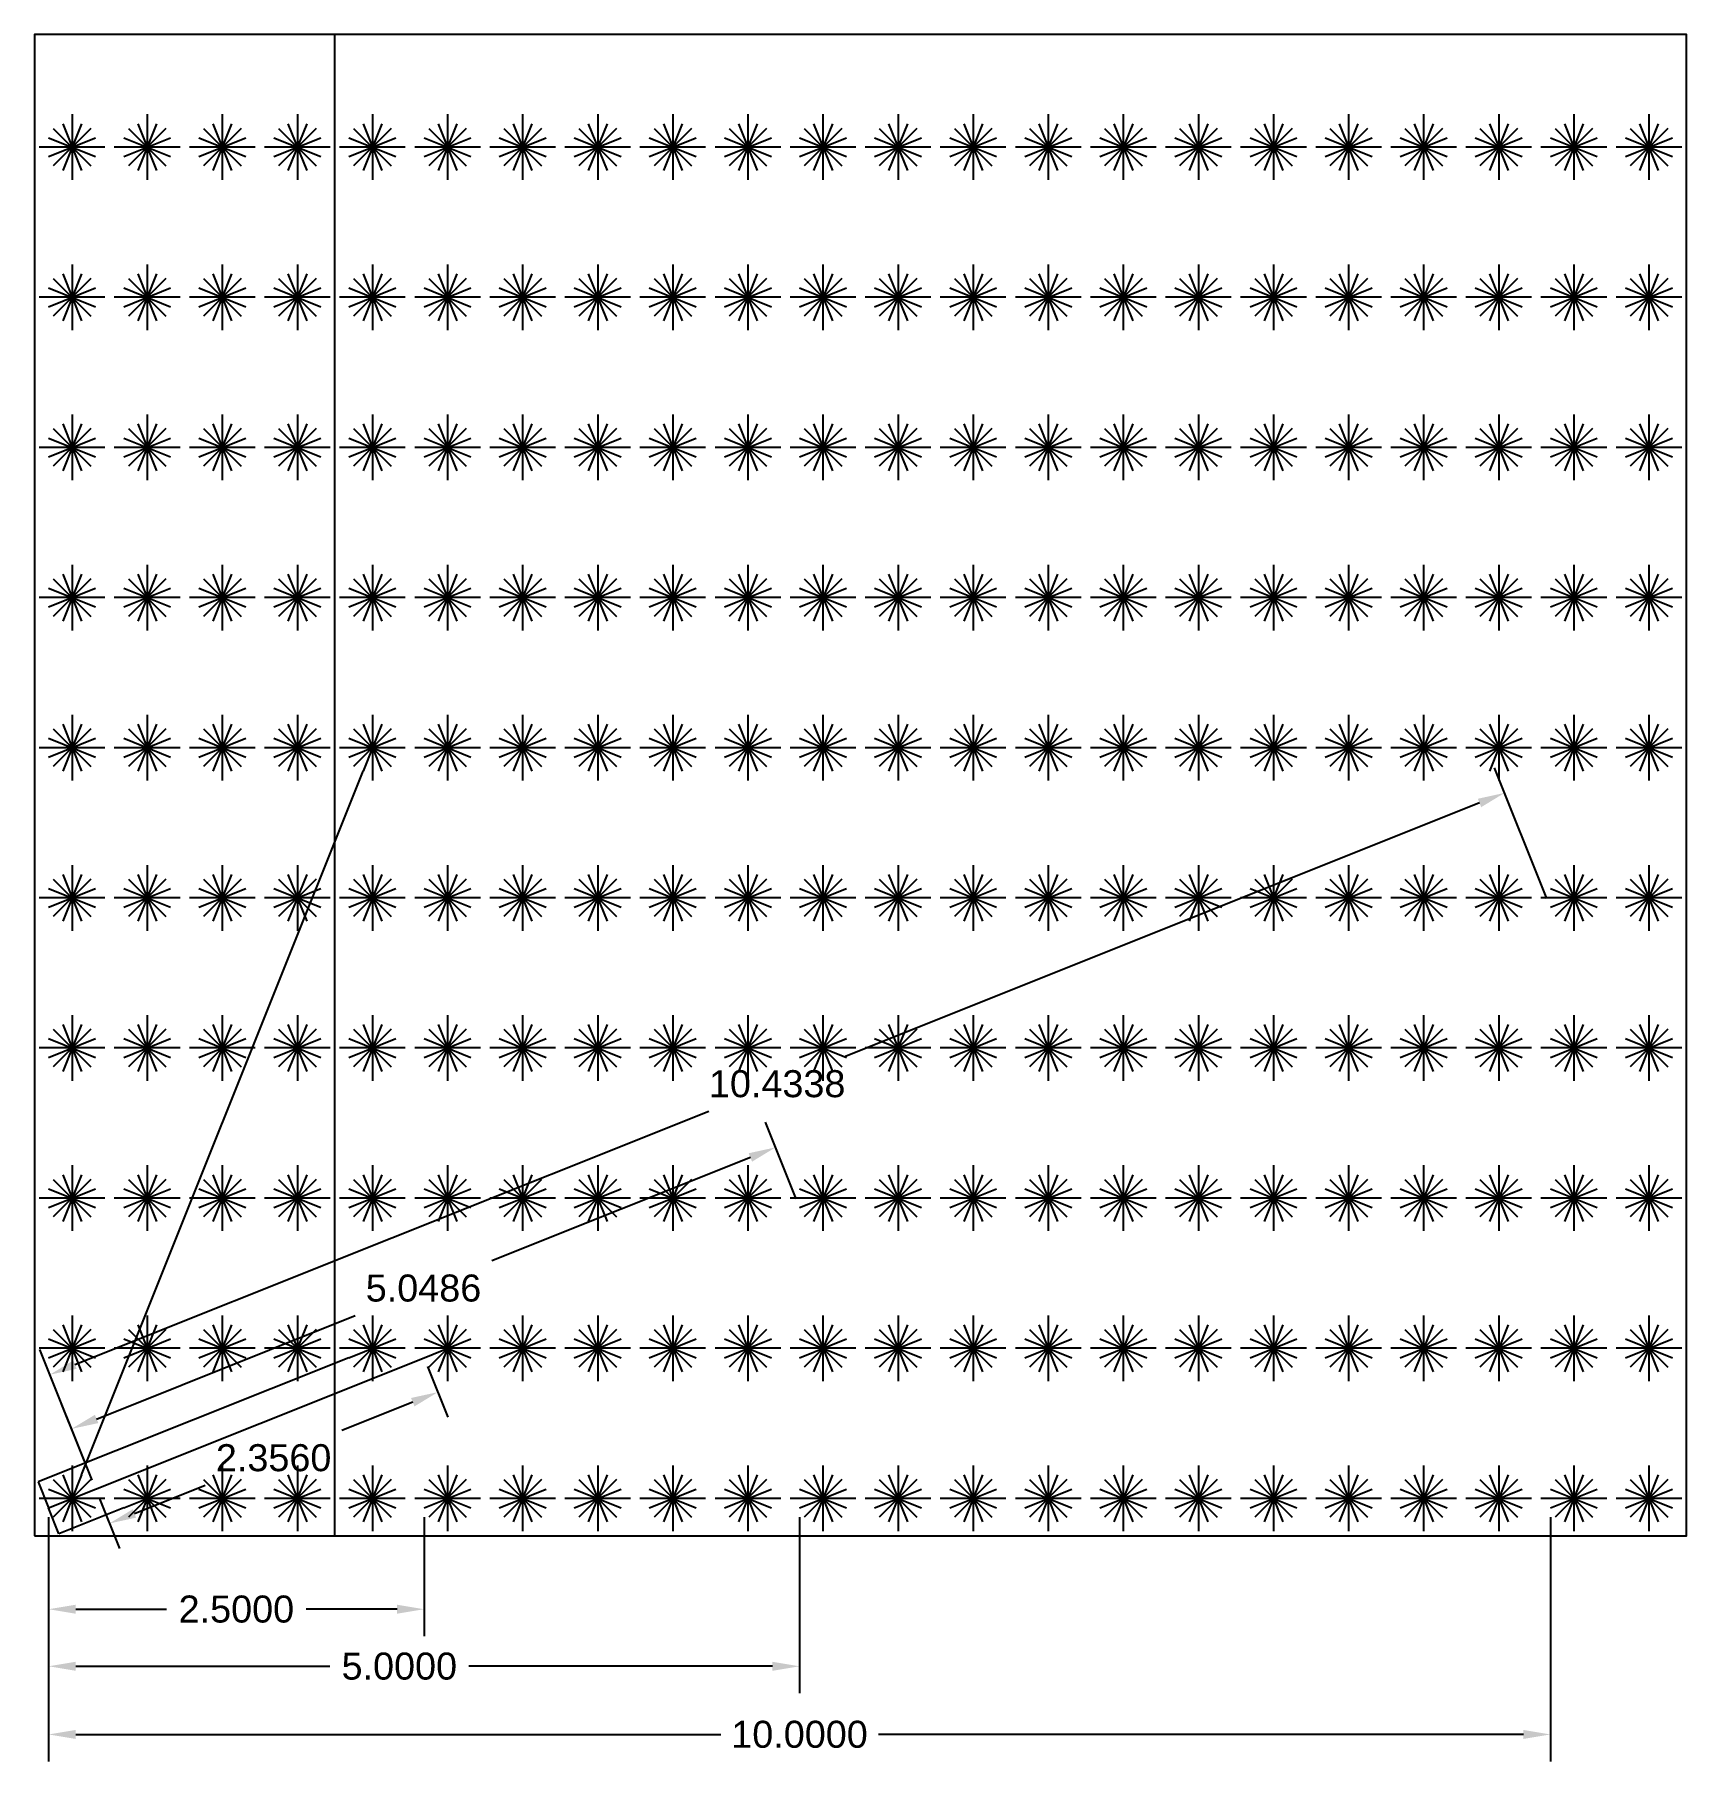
# Model space of a CAD drawing. Header units: inches. Extents: x 0 to 11, y -1.5 to 10.
import ezdxf

# ---------------------------------------------------------------- set-up
doc = ezdxf.new("R2010")
doc.units = ezdxf.units.IN
doc.header["$LTSCALE"] = 0.01
doc.header["$MEASUREMENT"] = 0
doc.styles.get("Standard").update_dxf_attribs({"font": 'arial.ttf'})
doc.dimstyles.get("Standard").update_dxf_attribs({"dimtxt": 0.18, "dimasz": 0.18, "dimexe": 0.18, "dimexo": 0.0625, "dimgap": 0.09, "dimtad": 0, "dimtih": 1, "dimtoh": 1, "dimdec": 4, "dimzin": 0, "dimdsep": 46, "dimtxsty": 'Standard', "dimcen": 0.09, "dimadec": 0, "dimazin": 0, "dimtfac": 1, "dimtdec": 4, "dimtofl": 0, "dimtmove": 0, "dimatfit": 3, "dimfxl": 1, "dimtolj": 1, "dimtzin": 0, "dimarcsym": 0})

msp = doc.modelspace()

# ---------------------------------------------------------------- blocks, each defined once
blk = doc.blocks.new('*D1')
at = {"color": 0, "lineweight": -2, "transparency": 16777216}
for p, q in [((10.071, 4.246), (9.722, 5.116)), ((9.622, 4.882), (5.4, 3.193)), ((0.269, 1.141), (4.491, 2.829)), ((0.383, 0.371), (0.035, 1.241))]:
    blk.add_line(p, q, dxfattribs=at)
at = {"color": 0, "transparency": 16777216}
for points in [[(9.611, 4.91), (9.633, 4.854), (9.789, 4.949)], [(0.258, 1.169), (0.28, 1.113), (0.102, 1.074)]]:
    blk.add_solid(points, dxfattribs=at)
at = {"layer": 'Defpoints', "color": 0, "transparency": 16777216}
for p in [(10.094, 4.187), (0.102, 1.074), (0.406, 0.312)]:
    blk.add_point(p, dxfattribs=at)
at = {"color": 0, "transparency": 16777216, "insert": (4.945, 3.011), "char_height": 0.18, "attachment_point": 5}
blk.add_mtext('\\A1;10.4338', dxfattribs=at)
blk = doc.blocks.new('*D2')
at = {"color": 0, "lineweight": -2, "transparency": 16777216}
for p, q in [((5.071, 2.246), (4.867, 2.755)), ((4.767, 2.521), (3.045, 1.832)), ((0.413, 0.779), (2.135, 1.468)), ((0.383, 0.371), (0.179, 0.88))]:
    blk.add_line(p, q, dxfattribs=at)
at = {"color": 0, "transparency": 16777216}
for points in [[(4.755, 2.549), (4.778, 2.493), (4.934, 2.588)], [(0.402, 0.807), (0.425, 0.752), (0.246, 0.713)]]:
    blk.add_solid(points, dxfattribs=at)
at = {"layer": 'Defpoints', "color": 0, "transparency": 16777216}
for p in [(5.094, 2.187), (0.246, 0.713), (0.406, 0.312)]:
    blk.add_point(p, dxfattribs=at)
at = {"color": 0, "transparency": 16777216, "insert": (2.59, 1.65), "char_height": 0.18, "attachment_point": 5}
blk.add_mtext('\\A1;5.0486', dxfattribs=at)
blk = doc.blocks.new('*D3')
at = {"color": 0, "lineweight": -2, "transparency": 16777216}
for p, q in [((2.617, 1.129), (2.752, 0.791)), ((2.518, 0.891), (2.047, 0.702)), ((0.43, 0.254), (0.565, -0.084)), ((0.665, 0.15), (1.137, 0.338))]:
    blk.add_line(p, q, dxfattribs=at)
at = {"color": 0, "transparency": 16777216}
for points in [[(2.507, 0.919), (2.53, 0.863), (2.686, 0.958)], [(0.654, 0.178), (0.676, 0.122), (0.498, 0.083)]]:
    blk.add_solid(points, dxfattribs=at)
at = {"layer": 'Defpoints', "color": 0, "transparency": 16777216}
for p in [(2.594, 1.187), (2.686, 0.958), (0.406, 0.312)]:
    blk.add_point(p, dxfattribs=at)
at = {"color": 0, "transparency": 16777216, "insert": (1.592, 0.52), "char_height": 0.18, "attachment_point": 5}
blk.add_mtext('\\A1;2.3560', dxfattribs=at)
blk = doc.blocks.new('*D4')
at = {"color": 0, "lineweight": -2, "transparency": 16777216}
for p, q in [((0.094, 0.125), (0.094, -1.502)), ((10.094, 0.125), (10.094, -1.502)), ((0.274, -1.322), (4.569, -1.322)), ((9.914, -1.322), (5.619, -1.322))]:
    blk.add_line(p, q, dxfattribs=at)
at = {"color": 0, "transparency": 16777216}
for points in [[(0.274, -1.292), (0.274, -1.352), (0.094, -1.322)], [(9.914, -1.292), (9.914, -1.352), (10.094, -1.322)]]:
    blk.add_solid(points, dxfattribs=at)
at = {"layer": 'Defpoints', "color": 0, "transparency": 16777216}
for p in [(0.094, 0.187), (10.094, 0.187), (10.094, -1.322)]:
    blk.add_point(p, dxfattribs=at)
at = {"color": 0, "transparency": 16777216, "insert": (5.094, -1.322), "char_height": 0.18, "attachment_point": 5}
blk.add_mtext('\\A1;10.0000', dxfattribs=at)
blk = doc.blocks.new('*D5')
at = {"color": 0, "lineweight": -2, "transparency": 16777216}
for p, q in [((0.094, 0.125), (0.094, -1.048)), ((5.094, 0.125), (5.094, -1.048)), ((0.274, -0.868), (1.966, -0.868)), ((4.914, -0.868), (2.893, -0.868))]:
    blk.add_line(p, q, dxfattribs=at)
at = {"color": 0, "transparency": 16777216}
for points in [[(0.274, -0.838), (0.274, -0.898), (0.094, -0.868)], [(4.914, -0.838), (4.914, -0.898), (5.094, -0.868)]]:
    blk.add_solid(points, dxfattribs=at)
at = {"layer": 'Defpoints', "color": 0, "transparency": 16777216}
for p in [(0.094, 0.188), (5.094, 0.188), (5.094, -0.868)]:
    blk.add_point(p, dxfattribs=at)
at = {"color": 0, "transparency": 16777216, "insert": (2.429, -0.868), "char_height": 0.18, "attachment_point": 5}
blk.add_mtext('\\A1;5.0000', dxfattribs=at)
blk = doc.blocks.new('*D6')
at = {"color": 0, "lineweight": -2, "transparency": 16777216}
for p, q in [((0.094, 0.125), (0.094, -0.668)), ((2.594, 0.125), (2.594, -0.668)), ((0.274, -0.488), (0.879, -0.488)), ((2.414, -0.488), (1.809, -0.488))]:
    blk.add_line(p, q, dxfattribs=at)
at = {"color": 0, "transparency": 16777216}
for points in [[(0.274, -0.458), (0.274, -0.518), (0.094, -0.488)], [(2.414, -0.458), (2.414, -0.518), (2.594, -0.488)]]:
    blk.add_solid(points, dxfattribs=at)
at = {"layer": 'Defpoints', "color": 0, "transparency": 16777216}
for p in [(0.094, 0.188), (2.594, 0.188), (2.594, -0.488)]:
    blk.add_point(p, dxfattribs=at)
at = {"color": 0, "transparency": 16777216, "insert": (1.344, -0.488), "char_height": 0.18, "attachment_point": 5}
blk.add_mtext('\\A1;2.5000', dxfattribs=at)

# ---------------------------------------------------------------- dimensions: what is measured, and where the dimension line sits
for p1, p2, distance, picture, middle in [((10.0938, 4.1875), (0.4063, 0.3125), -0.82004, '*D1', (4.9455, 3.01139)), ((5.0938, 2.1875), (0.4063, 0.3125), -0.43094, '*D2', (2.59, 1.65012)), ((0.4063, 0.3125), (2.5938, 1.1875), -0.24724, '*D3', (1.59187, 0.52044))]:
    dim = msp.add_aligned_dim(p1=p1, p2=p2, distance=distance, dimstyle='Standard')
    dim.commit()
    dim.dimension.update_dxf_attribs({"geometry": picture, "text_midpoint": middle})
for base, p2, picture, middle in [((10.0938, -1.32191), (10.0938, 0.1875), '*D4', (5.0938, -1.32191)), ((5.0938, -0.86846), (5.0938, 0.1875), '*D5', (2.42935, -0.86846)), ((2.5938, -0.48846), (2.5938, 0.1875), '*D6', (1.3438, -0.48846))]:
    dim = msp.add_linear_dim(base=base, p1=(0.0938, 0.1875), p2=p2, dimstyle='Standard')
    dim.commit()
    dim.dimension.update_dxf_attribs({"geometry": picture, "text_midpoint": middle, "dimtype": 160})

# ---------------------------------------------------------------- linework, layer by layer
at = {"linetype": 'Continuous'}
for p, q in [((0.25, 9.4688), (0.25, 9.0313)), ((0.75, 9.4688), (0.75, 9.0313)), ((1.25, 9.4688), (1.25, 9.0313)), ((1.75, 9.4688), (1.75, 9.0313)), ((2.25, 9.4688), (2.25, 9.0313)), ((2.75, 9.4688), (2.75, 9.0313)), ((3.25, 9.4688), (3.25, 9.0313)), ((3.75, 9.4688), (3.75, 9.0313)), ((4.25, 9.4688), (4.25, 9.0313)), ((4.75, 9.4688), (4.75, 9.0313)), ((5.25, 9.4688), (5.25, 9.0313)), ((5.75, 9.4688), (5.75, 9.0313)), ((6.25, 9.4688), (6.25, 9.0313)), ((6.75, 9.4688), (6.75, 9.0313)), ((7.25, 9.4688), (7.25, 9.0313)), ((7.75, 9.4688), (7.75, 9.0313)), ((8.25, 9.4688), (8.25, 9.0313)), ((8.75, 9.4688), (8.75, 9.0313)), ((9.25, 9.4688), (9.25, 9.0313)), ((9.75, 9.4688), (9.75, 9.0313)), ((10.25, 9.4688), (10.25, 9.0313)), ((10.75, 9.4688), (10.75, 9.0313)), ((0.125, 9.375), (0.375, 9.125)), ((0.375, 9.375), (0.125, 9.125)), ((0.3125, 9.4063), (0.1875, 9.0938)), ((0.1875, 9.4063), (0.3125, 9.0938)), ((0.625, 9.375), (0.875, 9.125)), ((0.875, 9.375), (0.625, 9.125)), ((0.8125, 9.4063), (0.6875, 9.0938)), ((0.6875, 9.4063), (0.8125, 9.0938)), ((1.125, 9.375), (1.375, 9.125)), ((1.375, 9.375), (1.125, 9.125)), ((1.3125, 9.4063), (1.1875, 9.0938)), ((1.1875, 9.4063), (1.3125, 9.0938)), ((1.625, 9.375), (1.875, 9.125)), ((1.875, 9.375), (1.625, 9.125)), ((1.8125, 9.4063), (1.6875, 9.0938)), ((1.6875, 9.4063), (1.8125, 9.0938)), ((2.125, 9.375), (2.375, 9.125)), ((2.375, 9.375), (2.125, 9.125)), ((2.3125, 9.4063), (2.1875, 9.0938)), ((2.1875, 9.4063), (2.3125, 9.0938)), ((2.625, 9.375), (2.875, 9.125)), ((2.875, 9.375), (2.625, 9.125)), ((2.8125, 9.4063), (2.6875, 9.0938)), ((2.6875, 9.4063), (2.8125, 9.0938)), ((3.125, 9.375), (3.375, 9.125)), ((3.375, 9.375), (3.125, 9.125)), ((3.3125, 9.4063), (3.1875, 9.0938)), ((3.1875, 9.4063), (3.3125, 9.0938)), ((3.625, 9.375), (3.875, 9.125)), ((3.875, 9.375), (3.625, 9.125)), ((3.8125, 9.4063), (3.6875, 9.0938)), ((3.6875, 9.4063), (3.8125, 9.0938)), ((4.125, 9.375), (4.375, 9.125)), ((4.375, 9.375), (4.125, 9.125)), ((4.3125, 9.4063), (4.1875, 9.0938)), ((4.1875, 9.4063), (4.3125, 9.0938)), ((4.625, 9.375), (4.875, 9.125)), ((4.875, 9.375), (4.625, 9.125)), ((4.8125, 9.4063), (4.6875, 9.0938)), ((4.6875, 9.4063), (4.8125, 9.0938)), ((5.125, 9.375), (5.375, 9.125)), ((5.375, 9.375), (5.125, 9.125)), ((5.3125, 9.4063), (5.1875, 9.0938)), ((5.1875, 9.4063), (5.3125, 9.0938)), ((5.625, 9.375), (5.875, 9.125)), ((5.875, 9.375), (5.625, 9.125)), ((5.8125, 9.4063), (5.6875, 9.0938)), ((5.6875, 9.4063), (5.8125, 9.0938)), ((6.125, 9.375), (6.375, 9.125)), ((6.375, 9.375), (6.125, 9.125)), ((6.3125, 9.4063), (6.1875, 9.0938)), ((6.1875, 9.4063), (6.3125, 9.0938)), ((6.625, 9.375), (6.875, 9.125)), ((6.875, 9.375), (6.625, 9.125)), ((6.8125, 9.4063), (6.6875, 9.0938)), ((6.6875, 9.4063), (6.8125, 9.0938)), ((7.125, 9.375), (7.375, 9.125)), ((7.375, 9.375), (7.125, 9.125)), ((7.3125, 9.4063), (7.1875, 9.0938)), ((7.1875, 9.4063), (7.3125, 9.0938)), ((7.625, 9.375), (7.875, 9.125)), ((7.875, 9.375), (7.625, 9.125)), ((7.8125, 9.4063), (7.6875, 9.0938)), ((7.6875, 9.4063), (7.8125, 9.0938)), ((8.125, 9.375), (8.375, 9.125)), ((8.375, 9.375), (8.125, 9.125)), ((8.3125, 9.4063), (8.1875, 9.0938)), ((8.1875, 9.4063), (8.3125, 9.0938)), ((8.625, 9.375), (8.875, 9.125)), ((8.875, 9.375), (8.625, 9.125)), ((8.8125, 9.4063), (8.6875, 9.0938)), ((8.6875, 9.4063), (8.8125, 9.0938)), ((9.125, 9.375), (9.375, 9.125)), ((9.375, 9.375), (9.125, 9.125)), ((9.3125, 9.4063), (9.1875, 9.0938)), ((9.1875, 9.4063), (9.3125, 9.0938)), ((9.625, 9.375), (9.875, 9.125)), ((9.875, 9.375), (9.625, 9.125)), ((9.8125, 9.4063), (9.6875, 9.0938)), ((9.6875, 9.4063), (9.8125, 9.0938)), ((10.125, 9.375), (10.375, 9.125)), ((10.375, 9.375), (10.125, 9.125)), ((10.3125, 9.4063), (10.1875, 9.0938)), ((10.1875, 9.4063), (10.3125, 9.0938)), ((10.625, 9.375), (10.875, 9.125)), ((10.875, 9.375), (10.625, 9.125)), ((10.8125, 9.4063), (10.6875, 9.0938)), ((10.6875, 9.4063), (10.8125, 9.0938)), ((0.4688, 9.25), (0.0313, 9.25)), ((0.0938, 9.1875), (0.4063, 9.3125)), ((0.0938, 9.3125), (0.4063, 9.1875)), ((0.9688, 9.25), (0.5313, 9.25)), ((0.5938, 9.1875), (0.9063, 9.3125)), ((0.5938, 9.3125), (0.9063, 9.1875)), ((1.4688, 9.25), (1.0313, 9.25)), ((1.0938, 9.1875), (1.4063, 9.3125)), ((1.0938, 9.3125), (1.4063, 9.1875)), ((1.9688, 9.25), (1.5313, 9.25)), ((1.5938, 9.1875), (1.9063, 9.3125)), ((1.5938, 9.3125), (1.9063, 9.1875)), ((2.4688, 9.25), (2.0313, 9.25)), ((2.0938, 9.1875), (2.4063, 9.3125)), ((2.0938, 9.3125), (2.4063, 9.1875)), ((2.9688, 9.25), (2.5313, 9.25)), ((2.5938, 9.1875), (2.9063, 9.3125)), ((2.5938, 9.3125), (2.9063, 9.1875)), ((3.4688, 9.25), (3.0313, 9.25)), ((3.0938, 9.1875), (3.4063, 9.3125)), ((3.0938, 9.3125), (3.4063, 9.1875)), ((3.9688, 9.25), (3.5313, 9.25)), ((3.5938, 9.1875), (3.9063, 9.3125)), ((3.5938, 9.3125), (3.9063, 9.1875)), ((4.4688, 9.25), (4.0313, 9.25)), ((4.0938, 9.1875), (4.4063, 9.3125)), ((4.0938, 9.3125), (4.4063, 9.1875)), ((4.9688, 9.25), (4.5313, 9.25)), ((4.5938, 9.1875), (4.9063, 9.3125)), ((4.5938, 9.3125), (4.9063, 9.1875)), ((5.4688, 9.25), (5.0313, 9.25)), ((5.0938, 9.1875), (5.4063, 9.3125)), ((5.0938, 9.3125), (5.4063, 9.1875)), ((5.9688, 9.25), (5.5313, 9.25)), ((5.5938, 9.1875), (5.9063, 9.3125)), ((5.5938, 9.3125), (5.9063, 9.1875)), ((6.4688, 9.25), (6.0313, 9.25)), ((6.0938, 9.1875), (6.4063, 9.3125)), ((6.0938, 9.3125), (6.4063, 9.1875)), ((6.9688, 9.25), (6.5313, 9.25)), ((6.5938, 9.1875), (6.9063, 9.3125)), ((6.5938, 9.3125), (6.9063, 9.1875)), ((7.4688, 9.25), (7.0313, 9.25)), ((7.0938, 9.1875), (7.4063, 9.3125)), ((7.0938, 9.3125), (7.4063, 9.1875)), ((7.9688, 9.25), (7.5313, 9.25)), ((7.5938, 9.1875), (7.9063, 9.3125)), ((7.5938, 9.3125), (7.9063, 9.1875)), ((8.4688, 9.25), (8.0313, 9.25)), ((8.0938, 9.1875), (8.4063, 9.3125)), ((8.0938, 9.3125), (8.4063, 9.1875)), ((8.9688, 9.25), (8.5313, 9.25)), ((8.5938, 9.1875), (8.9063, 9.3125)), ((8.5938, 9.3125), (8.9063, 9.1875)), ((9.4688, 9.25), (9.0313, 9.25)), ((9.0938, 9.1875), (9.4063, 9.3125)), ((9.0938, 9.3125), (9.4063, 9.1875)), ((9.9688, 9.25), (9.5313, 9.25)), ((9.5938, 9.1875), (9.9063, 9.3125)), ((9.5938, 9.3125), (9.9063, 9.1875)), ((10.4688, 9.25), (10.0313, 9.25)), ((10.0938, 9.1875), (10.4063, 9.3125)), ((10.0938, 9.3125), (10.4063, 9.1875)), ((10.9688, 9.25), (10.5313, 9.25)), ((10.5938, 9.1875), (10.9063, 9.3125)), ((10.5938, 9.3125), (10.9063, 9.1875)), ((0.3125, 8.4063), (0.1875, 8.0938)), ((0.1875, 8.4063), (0.3125, 8.0938)), ((0.25, 8.4688), (0.25, 8.0313)), ((0.8125, 8.4063), (0.6875, 8.0938)), ((0.6875, 8.4063), (0.8125, 8.0938)), ((0.75, 8.4688), (0.75, 8.0313)), ((1.3125, 8.4063), (1.1875, 8.0938)), ((1.1875, 8.4063), (1.3125, 8.0938)), ((1.25, 8.4688), (1.25, 8.0313)), ((1.8125, 8.4063), (1.6875, 8.0938)), ((1.6875, 8.4063), (1.8125, 8.0938)), ((1.75, 8.4688), (1.75, 8.0313)), ((2.3125, 8.4063), (2.1875, 8.0938)), ((2.1875, 8.4063), (2.3125, 8.0938)), ((2.25, 8.4688), (2.25, 8.0313)), ((2.8125, 8.4063), (2.6875, 8.0938)), ((2.6875, 8.4063), (2.8125, 8.0938)), ((2.75, 8.4688), (2.75, 8.0313)), ((3.3125, 8.4063), (3.1875, 8.0938)), ((3.1875, 8.4063), (3.3125, 8.0938)), ((3.25, 8.4688), (3.25, 8.0313)), ((3.8125, 8.4063), (3.6875, 8.0938)), ((3.6875, 8.4063), (3.8125, 8.0938)), ((3.75, 8.4688), (3.75, 8.0313)), ((4.3125, 8.4063), (4.1875, 8.0938)), ((4.1875, 8.4063), (4.3125, 8.0938)), ((4.25, 8.4688), (4.25, 8.0313)), ((4.8125, 8.4063), (4.6875, 8.0938)), ((4.6875, 8.4063), (4.8125, 8.0938)), ((4.75, 8.4688), (4.75, 8.0313)), ((5.3125, 8.4063), (5.1875, 8.0938)), ((5.1875, 8.4063), (5.3125, 8.0938)), ((5.25, 8.4688), (5.25, 8.0313)), ((5.8125, 8.4063), (5.6875, 8.0938)), ((5.6875, 8.4063), (5.8125, 8.0938)), ((5.75, 8.4688), (5.75, 8.0313)), ((6.3125, 8.4063), (6.1875, 8.0938)), ((6.1875, 8.4063), (6.3125, 8.0938)), ((6.25, 8.4688), (6.25, 8.0313)), ((6.8125, 8.4063), (6.6875, 8.0938)), ((6.6875, 8.4063), (6.8125, 8.0938)), ((6.75, 8.4688), (6.75, 8.0313)), ((7.3125, 8.4063), (7.1875, 8.0938)), ((7.1875, 8.4063), (7.3125, 8.0938)), ((7.25, 8.4688), (7.25, 8.0313)), ((7.8125, 8.4063), (7.6875, 8.0938)), ((7.6875, 8.4063), (7.8125, 8.0938)), ((7.75, 8.4688), (7.75, 8.0313)), ((8.3125, 8.4063), (8.1875, 8.0938)), ((8.1875, 8.4063), (8.3125, 8.0938)), ((8.25, 8.4688), (8.25, 8.0313)), ((8.8125, 8.4063), (8.6875, 8.0938)), ((8.6875, 8.4063), (8.8125, 8.0938)), ((8.75, 8.4688), (8.75, 8.0313)), ((9.3125, 8.4063), (9.1875, 8.0938)), ((9.1875, 8.4063), (9.3125, 8.0938)), ((9.25, 8.4688), (9.25, 8.0313)), ((9.8125, 8.4063), (9.6875, 8.0938)), ((9.6875, 8.4063), (9.8125, 8.0938)), ((9.75, 8.4688), (9.75, 8.0313)), ((10.3125, 8.4063), (10.1875, 8.0938)), ((10.1875, 8.4063), (10.3125, 8.0938)), ((10.25, 8.4688), (10.25, 8.0313)), ((10.8125, 8.4063), (10.6875, 8.0938)), ((10.6875, 8.4063), (10.8125, 8.0938)), ((10.75, 8.4688), (10.75, 8.0313)), ((0.0938, 8.1875), (0.4063, 8.3125)), ((0.0938, 8.3125), (0.4063, 8.1875)), ((0.125, 8.375), (0.375, 8.125)), ((0.375, 8.375), (0.125, 8.125)), ((0.5938, 8.1875), (0.9063, 8.3125)), ((0.5938, 8.3125), (0.9063, 8.1875)), ((0.625, 8.375), (0.875, 8.125)), ((0.875, 8.375), (0.625, 8.125)), ((1.0938, 8.1875), (1.4063, 8.3125)), ((1.0938, 8.3125), (1.4063, 8.1875)), ((1.125, 8.375), (1.375, 8.125)), ((1.375, 8.375), (1.125, 8.125)), ((1.5938, 8.1875), (1.9063, 8.3125)), ((1.5938, 8.3125), (1.9063, 8.1875)), ((1.625, 8.375), (1.875, 8.125)), ((1.875, 8.375), (1.625, 8.125)), ((2.0938, 8.1875), (2.4063, 8.3125)), ((2.0938, 8.3125), (2.4063, 8.1875)), ((2.125, 8.375), (2.375, 8.125)), ((2.375, 8.375), (2.125, 8.125)), ((2.5938, 8.1875), (2.9063, 8.3125)), ((2.5938, 8.3125), (2.9063, 8.1875)), ((2.625, 8.375), (2.875, 8.125)), ((2.875, 8.375), (2.625, 8.125)), ((3.0938, 8.1875), (3.4063, 8.3125)), ((3.0938, 8.3125), (3.4063, 8.1875)), ((3.125, 8.375), (3.375, 8.125)), ((3.375, 8.375), (3.125, 8.125)), ((3.5938, 8.1875), (3.9063, 8.3125)), ((3.5938, 8.3125), (3.9063, 8.1875)), ((3.625, 8.375), (3.875, 8.125)), ((3.875, 8.375), (3.625, 8.125)), ((4.0938, 8.1875), (4.4063, 8.3125)), ((4.0938, 8.3125), (4.4063, 8.1875)), ((4.125, 8.375), (4.375, 8.125)), ((4.375, 8.375), (4.125, 8.125)), ((4.5938, 8.1875), (4.9063, 8.3125)), ((4.5938, 8.3125), (4.9063, 8.1875)), ((4.625, 8.375), (4.875, 8.125)), ((4.875, 8.375), (4.625, 8.125)), ((5.0938, 8.1875), (5.4063, 8.3125)), ((5.0938, 8.3125), (5.4063, 8.1875)), ((5.125, 8.375), (5.375, 8.125)), ((5.375, 8.375), (5.125, 8.125)), ((5.5938, 8.1875), (5.9063, 8.3125)), ((5.5938, 8.3125), (5.9063, 8.1875)), ((5.625, 8.375), (5.875, 8.125)), ((5.875, 8.375), (5.625, 8.125)), ((6.0938, 8.1875), (6.4063, 8.3125)), ((6.0938, 8.3125), (6.4063, 8.1875)), ((6.125, 8.375), (6.375, 8.125)), ((6.375, 8.375), (6.125, 8.125)), ((6.5938, 8.1875), (6.9063, 8.3125)), ((6.5938, 8.3125), (6.9063, 8.1875)), ((6.625, 8.375), (6.875, 8.125)), ((6.875, 8.375), (6.625, 8.125)), ((7.0938, 8.1875), (7.4063, 8.3125)), ((7.0938, 8.3125), (7.4063, 8.1875)), ((7.125, 8.375), (7.375, 8.125)), ((7.375, 8.375), (7.125, 8.125)), ((7.5938, 8.1875), (7.9063, 8.3125)), ((7.5938, 8.3125), (7.9063, 8.1875)), ((7.625, 8.375), (7.875, 8.125)), ((7.875, 8.375), (7.625, 8.125)), ((8.0938, 8.1875), (8.4063, 8.3125)), ((8.0938, 8.3125), (8.4063, 8.1875)), ((8.125, 8.375), (8.375, 8.125)), ((8.375, 8.375), (8.125, 8.125)), ((8.5938, 8.1875), (8.9063, 8.3125)), ((8.5938, 8.3125), (8.9063, 8.1875)), ((8.625, 8.375), (8.875, 8.125)), ((8.875, 8.375), (8.625, 8.125)), ((9.0938, 8.1875), (9.4063, 8.3125)), ((9.0938, 8.3125), (9.4063, 8.1875)), ((9.125, 8.375), (9.375, 8.125)), ((9.375, 8.375), (9.125, 8.125)), ((9.5938, 8.1875), (9.9063, 8.3125)), ((9.5938, 8.3125), (9.9063, 8.1875)), ((9.625, 8.375), (9.875, 8.125)), ((9.875, 8.375), (9.625, 8.125)), ((10.0938, 8.1875), (10.4063, 8.3125)), ((10.0938, 8.3125), (10.4063, 8.1875)), ((10.125, 8.375), (10.375, 8.125)), ((10.375, 8.375), (10.125, 8.125)), ((10.5938, 8.1875), (10.9063, 8.3125)), ((10.5938, 8.3125), (10.9063, 8.1875)), ((10.625, 8.375), (10.875, 8.125)), ((10.875, 8.375), (10.625, 8.125)), ((0.4688, 8.25), (0.0313, 8.25)), ((0.9688, 8.25), (0.5313, 8.25)), ((1.4688, 8.25), (1.0313, 8.25)), ((1.9688, 8.25), (1.5313, 8.25)), ((2.4688, 8.25), (2.0313, 8.25)), ((2.9688, 8.25), (2.5313, 8.25)), ((3.4688, 8.25), (3.0313, 8.25)), ((3.9688, 8.25), (3.5313, 8.25)), ((4.4688, 8.25), (4.0313, 8.25)), ((4.9688, 8.25), (4.5313, 8.25)), ((5.4688, 8.25), (5.0313, 8.25)), ((5.9688, 8.25), (5.5313, 8.25)), ((6.4688, 8.25), (6.0313, 8.25)), ((6.9688, 8.25), (6.5313, 8.25)), ((7.4688, 8.25), (7.0313, 8.25)), ((7.9688, 8.25), (7.5313, 8.25)), ((8.4688, 8.25), (8.0313, 8.25)), ((8.9688, 8.25), (8.5313, 8.25)), ((9.4688, 8.25), (9.0313, 8.25)), ((9.9688, 8.25), (9.5313, 8.25)), ((10.4688, 8.25), (10.0313, 8.25)), ((10.9688, 8.25), (10.5313, 8.25)), ((0.125, 7.375), (0.375, 7.125)), ((0.375, 7.375), (0.125, 7.125)), ((0.3125, 7.4063), (0.1875, 7.0938)), ((0.1875, 7.4063), (0.3125, 7.0938)), ((0.25, 7.4688), (0.25, 7.0313)), ((0.625, 7.375), (0.875, 7.125)), ((0.875, 7.375), (0.625, 7.125)), ((0.8125, 7.4063), (0.6875, 7.0938)), ((0.6875, 7.4063), (0.8125, 7.0938)), ((0.75, 7.4688), (0.75, 7.0313)), ((1.125, 7.375), (1.375, 7.125)), ((1.375, 7.375), (1.125, 7.125)), ((1.3125, 7.4063), (1.1875, 7.0938)), ((1.1875, 7.4063), (1.3125, 7.0938)), ((1.25, 7.4688), (1.25, 7.0313)), ((1.625, 7.375), (1.875, 7.125)), ((1.875, 7.375), (1.625, 7.125)), ((1.8125, 7.4063), (1.6875, 7.0938)), ((1.6875, 7.4063), (1.8125, 7.0938)), ((1.75, 7.4688), (1.75, 7.0313)), ((2.125, 7.375), (2.375, 7.125)), ((2.375, 7.375), (2.125, 7.125)), ((2.3125, 7.4063), (2.1875, 7.0938)), ((2.1875, 7.4063), (2.3125, 7.0938)), ((2.25, 7.4688), (2.25, 7.0313)), ((2.625, 7.375), (2.875, 7.125)), ((2.875, 7.375), (2.625, 7.125)), ((2.8125, 7.4063), (2.6875, 7.0938)), ((2.6875, 7.4063), (2.8125, 7.0938)), ((2.75, 7.4688), (2.75, 7.0313)), ((3.125, 7.375), (3.375, 7.125)), ((3.375, 7.375), (3.125, 7.125)), ((3.3125, 7.4063), (3.1875, 7.0938)), ((3.1875, 7.4063), (3.3125, 7.0938)), ((3.25, 7.4688), (3.25, 7.0313)), ((3.625, 7.375), (3.875, 7.125)), ((3.875, 7.375), (3.625, 7.125)), ((3.8125, 7.4063), (3.6875, 7.0938)), ((3.6875, 7.4063), (3.8125, 7.0938)), ((3.75, 7.4688), (3.75, 7.0313)), ((4.125, 7.375), (4.375, 7.125)), ((4.375, 7.375), (4.125, 7.125)), ((4.3125, 7.4063), (4.1875, 7.0938)), ((4.1875, 7.4063), (4.3125, 7.0938)), ((4.25, 7.4688), (4.25, 7.0313)), ((4.625, 7.375), (4.875, 7.125)), ((4.875, 7.375), (4.625, 7.125)), ((4.8125, 7.4063), (4.6875, 7.0938)), ((4.6875, 7.4063), (4.8125, 7.0938)), ((4.75, 7.4688), (4.75, 7.0313)), ((5.125, 7.375), (5.375, 7.125)), ((5.375, 7.375), (5.125, 7.125)), ((5.3125, 7.4063), (5.1875, 7.0938)), ((5.1875, 7.4063), (5.3125, 7.0938)), ((5.25, 7.4688), (5.25, 7.0313)), ((5.625, 7.375), (5.875, 7.125)), ((5.875, 7.375), (5.625, 7.125)), ((5.8125, 7.4063), (5.6875, 7.0938)), ((5.6875, 7.4063), (5.8125, 7.0938)), ((5.75, 7.4688), (5.75, 7.0313)), ((6.125, 7.375), (6.375, 7.125)), ((6.375, 7.375), (6.125, 7.125)), ((6.3125, 7.4063), (6.1875, 7.0938)), ((6.1875, 7.4063), (6.3125, 7.0938)), ((6.25, 7.4688), (6.25, 7.0313)), ((6.625, 7.375), (6.875, 7.125)), ((6.875, 7.375), (6.625, 7.125)), ((6.8125, 7.4063), (6.6875, 7.0938)), ((6.6875, 7.4063), (6.8125, 7.0938)), ((6.75, 7.4688), (6.75, 7.0313)), ((7.125, 7.375), (7.375, 7.125)), ((7.375, 7.375), (7.125, 7.125)), ((7.3125, 7.4063), (7.1875, 7.0938)), ((7.1875, 7.4063), (7.3125, 7.0938)), ((7.25, 7.4688), (7.25, 7.0313)), ((7.625, 7.375), (7.875, 7.125)), ((7.875, 7.375), (7.625, 7.125)), ((7.8125, 7.4063), (7.6875, 7.0938)), ((7.6875, 7.4063), (7.8125, 7.0938)), ((7.75, 7.4688), (7.75, 7.0313)), ((8.125, 7.375), (8.375, 7.125)), ((8.375, 7.375), (8.125, 7.125)), ((8.3125, 7.4063), (8.1875, 7.0938)), ((8.1875, 7.4063), (8.3125, 7.0938)), ((8.25, 7.4688), (8.25, 7.0313)), ((8.625, 7.375), (8.875, 7.125)), ((8.875, 7.375), (8.625, 7.125)), ((8.8125, 7.4063), (8.6875, 7.0938)), ((8.6875, 7.4063), (8.8125, 7.0938)), ((8.75, 7.4688), (8.75, 7.0313)), ((9.125, 7.375), (9.375, 7.125)), ((9.375, 7.375), (9.125, 7.125)), ((9.3125, 7.4063), (9.1875, 7.0938)), ((9.1875, 7.4063), (9.3125, 7.0938)), ((9.25, 7.4688), (9.25, 7.0313)), ((9.625, 7.375), (9.875, 7.125)), ((9.875, 7.375), (9.625, 7.125)), ((9.8125, 7.4063), (9.6875, 7.0938)), ((9.6875, 7.4063), (9.8125, 7.0938)), ((9.75, 7.4688), (9.75, 7.0313)), ((10.125, 7.375), (10.375, 7.125)), ((10.375, 7.375), (10.125, 7.125)), ((10.3125, 7.4063), (10.1875, 7.0938)), ((10.1875, 7.4063), (10.3125, 7.0938)), ((10.25, 7.4688), (10.25, 7.0313)), ((10.625, 7.375), (10.875, 7.125)), ((10.875, 7.375), (10.625, 7.125)), ((10.8125, 7.4063), (10.6875, 7.0938)), ((10.6875, 7.4063), (10.8125, 7.0938)), ((10.75, 7.4688), (10.75, 7.0313)), ((0.4688, 7.25), (0.0313, 7.25)), ((0.0938, 7.1875), (0.4063, 7.3125)), ((0.0938, 7.3125), (0.4063, 7.1875)), ((0.9688, 7.25), (0.5313, 7.25)), ((0.5938, 7.1875), (0.9063, 7.3125)), ((0.5938, 7.3125), (0.9063, 7.1875)), ((1.4688, 7.25), (1.0313, 7.25)), ((1.0938, 7.1875), (1.4063, 7.3125)), ((1.0938, 7.3125), (1.4063, 7.1875)), ((1.9688, 7.25), (1.5313, 7.25)), ((1.5938, 7.1875), (1.9063, 7.3125)), ((1.5938, 7.3125), (1.9063, 7.1875)), ((2.4688, 7.25), (2.0313, 7.25)), ((2.0938, 7.1875), (2.4063, 7.3125)), ((2.0938, 7.3125), (2.4063, 7.1875)), ((2.9688, 7.25), (2.5313, 7.25)), ((2.5938, 7.1875), (2.9063, 7.3125)), ((2.5938, 7.3125), (2.9063, 7.1875)), ((3.4688, 7.25), (3.0313, 7.25)), ((3.0938, 7.1875), (3.4063, 7.3125)), ((3.0938, 7.3125), (3.4063, 7.1875)), ((3.9688, 7.25), (3.5313, 7.25)), ((3.5938, 7.1875), (3.9063, 7.3125)), ((3.5938, 7.3125), (3.9063, 7.1875)), ((4.4688, 7.25), (4.0313, 7.25)), ((4.0938, 7.1875), (4.4063, 7.3125)), ((4.0938, 7.3125), (4.4063, 7.1875)), ((4.9688, 7.25), (4.5313, 7.25)), ((4.5938, 7.1875), (4.9063, 7.3125)), ((4.5938, 7.3125), (4.9063, 7.1875)), ((5.4688, 7.25), (5.0313, 7.25)), ((5.0938, 7.1875), (5.4063, 7.3125)), ((5.0938, 7.3125), (5.4063, 7.1875)), ((5.9688, 7.25), (5.5313, 7.25)), ((5.5938, 7.1875), (5.9063, 7.3125)), ((5.5938, 7.3125), (5.9063, 7.1875)), ((6.4688, 7.25), (6.0313, 7.25)), ((6.0938, 7.1875), (6.4063, 7.3125)), ((6.0938, 7.3125), (6.4063, 7.1875)), ((6.9688, 7.25), (6.5313, 7.25)), ((6.5938, 7.1875), (6.9063, 7.3125)), ((6.5938, 7.3125), (6.9063, 7.1875)), ((7.4688, 7.25), (7.0313, 7.25)), ((7.0938, 7.1875), (7.4063, 7.3125)), ((7.0938, 7.3125), (7.4063, 7.1875)), ((7.9688, 7.25), (7.5313, 7.25)), ((7.5938, 7.1875), (7.9063, 7.3125)), ((7.5938, 7.3125), (7.9063, 7.1875)), ((8.4688, 7.25), (8.0313, 7.25)), ((8.0938, 7.1875), (8.4063, 7.3125)), ((8.0938, 7.3125), (8.4063, 7.1875)), ((8.9688, 7.25), (8.5313, 7.25)), ((8.5938, 7.1875), (8.9063, 7.3125)), ((8.5938, 7.3125), (8.9063, 7.1875)), ((9.4688, 7.25), (9.0313, 7.25)), ((9.0938, 7.1875), (9.4063, 7.3125)), ((9.0938, 7.3125), (9.4063, 7.1875)), ((9.9688, 7.25), (9.5313, 7.25)), ((9.5938, 7.1875), (9.9063, 7.3125)), ((9.5938, 7.3125), (9.9063, 7.1875)), ((10.4688, 7.25), (10.0313, 7.25)), ((10.0938, 7.1875), (10.4063, 7.3125)), ((10.0938, 7.3125), (10.4063, 7.1875)), ((10.9688, 7.25), (10.5313, 7.25)), ((10.5938, 7.1875), (10.9063, 7.3125)), ((10.5938, 7.3125), (10.9063, 7.1875)), ((0.25, 6.4688), (0.25, 6.0313)), ((0.75, 6.4688), (0.75, 6.0313)), ((1.25, 6.4688), (1.25, 6.0313)), ((1.75, 6.4688), (1.75, 6.0313)), ((2.25, 6.4688), (2.25, 6.0313)), ((2.75, 6.4688), (2.75, 6.0313)), ((3.25, 6.4688), (3.25, 6.0313)), ((3.75, 6.4688), (3.75, 6.0313)), ((4.25, 6.4688), (4.25, 6.0313)), ((4.75, 6.4688), (4.75, 6.0313)), ((5.25, 6.4688), (5.25, 6.0313)), ((5.75, 6.4688), (5.75, 6.0313)), ((6.25, 6.4688), (6.25, 6.0313)), ((6.75, 6.4688), (6.75, 6.0313)), ((7.25, 6.4688), (7.25, 6.0313)), ((7.75, 6.4688), (7.75, 6.0313)), ((8.25, 6.4688), (8.25, 6.0313)), ((8.75, 6.4688), (8.75, 6.0313)), ((9.25, 6.4688), (9.25, 6.0313)), ((9.75, 6.4688), (9.75, 6.0313)), ((10.25, 6.4688), (10.25, 6.0313)), ((10.75, 6.4688), (10.75, 6.0313)), ((0.125, 6.375), (0.375, 6.125)), ((0.375, 6.375), (0.125, 6.125)), ((0.3125, 6.4063), (0.1875, 6.0938)), ((0.1875, 6.4063), (0.3125, 6.0938)), ((0.625, 6.375), (0.875, 6.125)), ((0.875, 6.375), (0.625, 6.125)), ((0.8125, 6.4063), (0.6875, 6.0938)), ((0.6875, 6.4063), (0.8125, 6.0938)), ((1.125, 6.375), (1.375, 6.125)), ((1.375, 6.375), (1.125, 6.125)), ((1.3125, 6.4063), (1.1875, 6.0938)), ((1.1875, 6.4063), (1.3125, 6.0938)), ((1.625, 6.375), (1.875, 6.125)), ((1.875, 6.375), (1.625, 6.125)), ((1.8125, 6.4063), (1.6875, 6.0938)), ((1.6875, 6.4063), (1.8125, 6.0938)), ((2.125, 6.375), (2.375, 6.125)), ((2.375, 6.375), (2.125, 6.125)), ((2.3125, 6.4063), (2.1875, 6.0938)), ((2.1875, 6.4063), (2.3125, 6.0938)), ((2.625, 6.375), (2.875, 6.125)), ((2.875, 6.375), (2.625, 6.125)), ((2.8125, 6.4063), (2.6875, 6.0938)), ((2.6875, 6.4063), (2.8125, 6.0938)), ((3.125, 6.375), (3.375, 6.125)), ((3.375, 6.375), (3.125, 6.125)), ((3.3125, 6.4063), (3.1875, 6.0938)), ((3.1875, 6.4063), (3.3125, 6.0938)), ((3.625, 6.375), (3.875, 6.125)), ((3.875, 6.375), (3.625, 6.125)), ((3.8125, 6.4063), (3.6875, 6.0938)), ((3.6875, 6.4063), (3.8125, 6.0938)), ((4.125, 6.375), (4.375, 6.125)), ((4.375, 6.375), (4.125, 6.125)), ((4.3125, 6.4063), (4.1875, 6.0938)), ((4.1875, 6.4063), (4.3125, 6.0938)), ((4.625, 6.375), (4.875, 6.125)), ((4.875, 6.375), (4.625, 6.125)), ((4.8125, 6.4063), (4.6875, 6.0938)), ((4.6875, 6.4063), (4.8125, 6.0938)), ((5.125, 6.375), (5.375, 6.125)), ((5.375, 6.375), (5.125, 6.125)), ((5.3125, 6.4063), (5.1875, 6.0938)), ((5.1875, 6.4063), (5.3125, 6.0938)), ((5.625, 6.375), (5.875, 6.125)), ((5.875, 6.375), (5.625, 6.125)), ((5.8125, 6.4063), (5.6875, 6.0938)), ((5.6875, 6.4063), (5.8125, 6.0938)), ((6.125, 6.375), (6.375, 6.125)), ((6.375, 6.375), (6.125, 6.125)), ((6.3125, 6.4063), (6.1875, 6.0938)), ((6.1875, 6.4063), (6.3125, 6.0938)), ((6.625, 6.375), (6.875, 6.125)), ((6.875, 6.375), (6.625, 6.125)), ((6.8125, 6.4063), (6.6875, 6.0938)), ((6.6875, 6.4063), (6.8125, 6.0938)), ((7.125, 6.375), (7.375, 6.125)), ((7.375, 6.375), (7.125, 6.125)), ((7.3125, 6.4063), (7.1875, 6.0938)), ((7.1875, 6.4063), (7.3125, 6.0938)), ((7.625, 6.375), (7.875, 6.125)), ((7.875, 6.375), (7.625, 6.125)), ((7.8125, 6.4063), (7.6875, 6.0938)), ((7.6875, 6.4063), (7.8125, 6.0938)), ((8.125, 6.375), (8.375, 6.125)), ((8.375, 6.375), (8.125, 6.125)), ((8.3125, 6.4063), (8.1875, 6.0938)), ((8.1875, 6.4063), (8.3125, 6.0938)), ((8.625, 6.375), (8.875, 6.125)), ((8.875, 6.375), (8.625, 6.125)), ((8.8125, 6.4063), (8.6875, 6.0938)), ((8.6875, 6.4063), (8.8125, 6.0938)), ((9.125, 6.375), (9.375, 6.125)), ((9.375, 6.375), (9.125, 6.125)), ((9.3125, 6.4063), (9.1875, 6.0938)), ((9.1875, 6.4063), (9.3125, 6.0938)), ((9.625, 6.375), (9.875, 6.125)), ((9.875, 6.375), (9.625, 6.125)), ((9.8125, 6.4063), (9.6875, 6.0938)), ((9.6875, 6.4063), (9.8125, 6.0938)), ((10.125, 6.375), (10.375, 6.125)), ((10.375, 6.375), (10.125, 6.125)), ((10.3125, 6.4063), (10.1875, 6.0938)), ((10.1875, 6.4063), (10.3125, 6.0938)), ((10.625, 6.375), (10.875, 6.125)), ((10.875, 6.375), (10.625, 6.125)), ((10.8125, 6.4063), (10.6875, 6.0938)), ((10.6875, 6.4063), (10.8125, 6.0938)), ((0.4688, 6.25), (0.0313, 6.25)), ((0.0938, 6.1875), (0.4063, 6.3125)), ((0.0938, 6.3125), (0.4063, 6.1875)), ((0.9688, 6.25), (0.5313, 6.25)), ((0.5938, 6.1875), (0.9063, 6.3125)), ((0.5938, 6.3125), (0.9063, 6.1875)), ((1.4688, 6.25), (1.0313, 6.25)), ((1.0938, 6.1875), (1.4063, 6.3125)), ((1.0938, 6.3125), (1.4063, 6.1875)), ((1.9688, 6.25), (1.5313, 6.25)), ((1.5938, 6.1875), (1.9063, 6.3125)), ((1.5938, 6.3125), (1.9063, 6.1875)), ((2.4688, 6.25), (2.0313, 6.25)), ((2.0938, 6.1875), (2.4063, 6.3125)), ((2.0938, 6.3125), (2.4063, 6.1875)), ((2.9688, 6.25), (2.5313, 6.25)), ((2.5938, 6.1875), (2.9063, 6.3125)), ((2.5938, 6.3125), (2.9063, 6.1875)), ((3.4688, 6.25), (3.0313, 6.25)), ((3.0938, 6.1875), (3.4063, 6.3125)), ((3.0938, 6.3125), (3.4063, 6.1875)), ((3.9688, 6.25), (3.5313, 6.25)), ((3.5938, 6.1875), (3.9063, 6.3125)), ((3.5938, 6.3125), (3.9063, 6.1875)), ((4.4688, 6.25), (4.0313, 6.25)), ((4.0938, 6.1875), (4.4063, 6.3125)), ((4.0938, 6.3125), (4.4063, 6.1875)), ((4.9688, 6.25), (4.5313, 6.25)), ((4.5938, 6.1875), (4.9063, 6.3125)), ((4.5938, 6.3125), (4.9063, 6.1875)), ((5.4688, 6.25), (5.0313, 6.25)), ((5.0938, 6.1875), (5.4063, 6.3125)), ((5.0938, 6.3125), (5.4063, 6.1875)), ((5.9688, 6.25), (5.5313, 6.25)), ((5.5938, 6.1875), (5.9063, 6.3125)), ((5.5938, 6.3125), (5.9063, 6.1875)), ((6.4688, 6.25), (6.0313, 6.25)), ((6.0938, 6.1875), (6.4063, 6.3125)), ((6.0938, 6.3125), (6.4063, 6.1875)), ((6.9688, 6.25), (6.5313, 6.25)), ((6.5938, 6.1875), (6.9063, 6.3125)), ((6.5938, 6.3125), (6.9063, 6.1875)), ((7.4688, 6.25), (7.0313, 6.25)), ((7.0938, 6.1875), (7.4063, 6.3125)), ((7.0938, 6.3125), (7.4063, 6.1875)), ((7.9688, 6.25), (7.5313, 6.25)), ((7.5938, 6.1875), (7.9063, 6.3125)), ((7.5938, 6.3125), (7.9063, 6.1875)), ((8.4688, 6.25), (8.0313, 6.25)), ((8.0938, 6.1875), (8.4063, 6.3125)), ((8.0938, 6.3125), (8.4063, 6.1875)), ((8.9688, 6.25), (8.5313, 6.25)), ((8.5938, 6.1875), (8.9063, 6.3125)), ((8.5938, 6.3125), (8.9063, 6.1875)), ((9.4688, 6.25), (9.0313, 6.25)), ((9.0938, 6.1875), (9.4063, 6.3125)), ((9.0938, 6.3125), (9.4063, 6.1875)), ((9.9688, 6.25), (9.5313, 6.25)), ((9.5938, 6.1875), (9.9063, 6.3125)), ((9.5938, 6.3125), (9.9063, 6.1875)), ((10.4688, 6.25), (10.0313, 6.25)), ((10.0938, 6.1875), (10.4063, 6.3125)), ((10.0938, 6.3125), (10.4063, 6.1875)), ((10.9688, 6.25), (10.5313, 6.25)), ((10.5938, 6.1875), (10.9063, 6.3125)), ((10.5938, 6.3125), (10.9063, 6.1875)), ((0.3125, 5.4063), (0.1875, 5.0938)), ((0.1875, 5.4063), (0.3125, 5.0938)), ((0.25, 5.4688), (0.25, 5.0313)), ((0.8125, 5.4063), (0.6875, 5.0938)), ((0.6875, 5.4063), (0.8125, 5.0938)), ((0.75, 5.4688), (0.75, 5.0313)), ((1.3125, 5.4063), (1.1875, 5.0938)), ((1.1875, 5.4063), (1.3125, 5.0938)), ((1.25, 5.4688), (1.25, 5.0313)), ((1.8125, 5.4063), (1.6875, 5.0938)), ((1.6875, 5.4063), (1.8125, 5.0938)), ((1.75, 5.4688), (1.75, 5.0313)), ((2.3125, 5.4063), (2.1875, 5.0938)), ((2.1875, 5.4063), (2.3125, 5.0938)), ((2.25, 5.4688), (2.25, 5.0313)), ((2.8125, 5.4063), (2.6875, 5.0938)), ((2.6875, 5.4063), (2.8125, 5.0938)), ((2.75, 5.4688), (2.75, 5.0313)), ((3.3125, 5.4063), (3.1875, 5.0938)), ((3.1875, 5.4063), (3.3125, 5.0938)), ((3.25, 5.4688), (3.25, 5.0313)), ((3.8125, 5.4063), (3.6875, 5.0938)), ((3.6875, 5.4063), (3.8125, 5.0938)), ((3.75, 5.4688), (3.75, 5.0313)), ((4.3125, 5.4063), (4.1875, 5.0938)), ((4.1875, 5.4063), (4.3125, 5.0938)), ((4.25, 5.4688), (4.25, 5.0313)), ((4.8125, 5.4063), (4.6875, 5.0938)), ((4.6875, 5.4063), (4.8125, 5.0938)), ((4.75, 5.4688), (4.75, 5.0313)), ((5.3125, 5.4063), (5.1875, 5.0938)), ((5.1875, 5.4063), (5.3125, 5.0938)), ((5.25, 5.4688), (5.25, 5.0313)), ((5.8125, 5.4063), (5.6875, 5.0938)), ((5.6875, 5.4063), (5.8125, 5.0938)), ((5.75, 5.4688), (5.75, 5.0313)), ((6.3125, 5.4063), (6.1875, 5.0938)), ((6.1875, 5.4063), (6.3125, 5.0938)), ((6.25, 5.4688), (6.25, 5.0313)), ((6.8125, 5.4063), (6.6875, 5.0938)), ((6.6875, 5.4063), (6.8125, 5.0938)), ((6.75, 5.4688), (6.75, 5.0313)), ((7.3125, 5.4063), (7.1875, 5.0938)), ((7.1875, 5.4063), (7.3125, 5.0938)), ((7.25, 5.4688), (7.25, 5.0313)), ((7.8125, 5.4063), (7.6875, 5.0938)), ((7.6875, 5.4063), (7.8125, 5.0938)), ((7.75, 5.4688), (7.75, 5.0313)), ((8.3125, 5.4063), (8.1875, 5.0938)), ((8.1875, 5.4063), (8.3125, 5.0938)), ((8.25, 5.4688), (8.25, 5.0313)), ((8.8125, 5.4063), (8.6875, 5.0938)), ((8.6875, 5.4063), (8.8125, 5.0938)), ((8.75, 5.4688), (8.75, 5.0313)), ((9.3125, 5.4063), (9.1875, 5.0938)), ((9.1875, 5.4063), (9.3125, 5.0938)), ((9.25, 5.4688), (9.25, 5.0313)), ((9.8125, 5.4063), (9.6875, 5.0938)), ((9.6875, 5.4063), (9.8125, 5.0938)), ((9.75, 5.4688), (9.75, 5.0313)), ((10.3125, 5.4063), (10.1875, 5.0938)), ((10.1875, 5.4063), (10.3125, 5.0938)), ((10.25, 5.4688), (10.25, 5.0313)), ((10.8125, 5.4063), (10.6875, 5.0938)), ((10.6875, 5.4063), (10.8125, 5.0938)), ((10.75, 5.4688), (10.75, 5.0313)), ((0.0938, 5.1875), (0.4063, 5.3125)), ((0.0938, 5.3125), (0.4063, 5.1875)), ((0.125, 5.375), (0.375, 5.125)), ((0.375, 5.375), (0.125, 5.125)), ((0.5938, 5.1875), (0.9063, 5.3125)), ((0.5938, 5.3125), (0.9063, 5.1875)), ((0.625, 5.375), (0.875, 5.125)), ((0.875, 5.375), (0.625, 5.125)), ((1.0938, 5.1875), (1.4063, 5.3125)), ((1.0938, 5.3125), (1.4063, 5.1875)), ((1.125, 5.375), (1.375, 5.125)), ((1.375, 5.375), (1.125, 5.125)), ((1.5938, 5.1875), (1.9063, 5.3125)), ((1.5938, 5.3125), (1.9063, 5.1875)), ((1.625, 5.375), (1.875, 5.125)), ((1.875, 5.375), (1.625, 5.125)), ((2.0938, 5.1875), (2.4063, 5.3125)), ((2.0938, 5.3125), (2.4063, 5.1875)), ((2.125, 5.375), (2.375, 5.125)), ((2.375, 5.375), (2.125, 5.125)), ((2.5938, 5.1875), (2.9063, 5.3125)), ((2.5938, 5.3125), (2.9063, 5.1875)), ((2.625, 5.375), (2.875, 5.125)), ((2.875, 5.375), (2.625, 5.125)), ((3.0938, 5.1875), (3.4063, 5.3125)), ((3.0938, 5.3125), (3.4063, 5.1875)), ((3.125, 5.375), (3.375, 5.125)), ((3.375, 5.375), (3.125, 5.125)), ((3.5938, 5.1875), (3.9063, 5.3125)), ((3.5938, 5.3125), (3.9063, 5.1875)), ((3.625, 5.375), (3.875, 5.125)), ((3.875, 5.375), (3.625, 5.125)), ((4.0938, 5.1875), (4.4063, 5.3125)), ((4.0938, 5.3125), (4.4063, 5.1875)), ((4.125, 5.375), (4.375, 5.125)), ((4.375, 5.375), (4.125, 5.125)), ((4.5938, 5.1875), (4.9063, 5.3125)), ((4.5938, 5.3125), (4.9063, 5.1875)), ((4.625, 5.375), (4.875, 5.125)), ((4.875, 5.375), (4.625, 5.125)), ((5.0938, 5.1875), (5.4063, 5.3125)), ((5.0938, 5.3125), (5.4063, 5.1875)), ((5.125, 5.375), (5.375, 5.125)), ((5.375, 5.375), (5.125, 5.125)), ((5.5938, 5.1875), (5.9063, 5.3125)), ((5.5938, 5.3125), (5.9063, 5.1875)), ((5.625, 5.375), (5.875, 5.125)), ((5.875, 5.375), (5.625, 5.125)), ((6.0938, 5.1875), (6.4063, 5.3125)), ((6.0938, 5.3125), (6.4063, 5.1875)), ((6.125, 5.375), (6.375, 5.125)), ((6.375, 5.375), (6.125, 5.125)), ((6.5938, 5.1875), (6.9063, 5.3125)), ((6.5938, 5.3125), (6.9063, 5.1875)), ((6.625, 5.375), (6.875, 5.125)), ((6.875, 5.375), (6.625, 5.125)), ((7.0938, 5.1875), (7.4063, 5.3125)), ((7.0938, 5.3125), (7.4063, 5.1875)), ((7.125, 5.375), (7.375, 5.125)), ((7.375, 5.375), (7.125, 5.125)), ((7.5938, 5.1875), (7.9063, 5.3125)), ((7.5938, 5.3125), (7.9063, 5.1875)), ((7.625, 5.375), (7.875, 5.125)), ((7.875, 5.375), (7.625, 5.125)), ((8.0938, 5.1875), (8.4063, 5.3125)), ((8.0938, 5.3125), (8.4063, 5.1875)), ((8.125, 5.375), (8.375, 5.125)), ((8.375, 5.375), (8.125, 5.125)), ((8.5938, 5.1875), (8.9063, 5.3125)), ((8.5938, 5.3125), (8.9063, 5.1875)), ((8.625, 5.375), (8.875, 5.125)), ((8.875, 5.375), (8.625, 5.125)), ((9.0938, 5.1875), (9.4063, 5.3125)), ((9.0938, 5.3125), (9.4063, 5.1875)), ((9.125, 5.375), (9.375, 5.125)), ((9.375, 5.375), (9.125, 5.125)), ((9.5938, 5.1875), (9.9063, 5.3125)), ((9.5938, 5.3125), (9.9063, 5.1875)), ((9.625, 5.375), (9.875, 5.125)), ((9.875, 5.375), (9.625, 5.125)), ((10.0938, 5.1875), (10.4063, 5.3125)), ((10.0938, 5.3125), (10.4063, 5.1875)), ((10.125, 5.375), (10.375, 5.125)), ((10.375, 5.375), (10.125, 5.125)), ((10.5938, 5.1875), (10.9063, 5.3125)), ((10.5938, 5.3125), (10.9063, 5.1875)), ((10.625, 5.375), (10.875, 5.125)), ((10.875, 5.375), (10.625, 5.125)), ((0.4688, 5.25), (0.0313, 5.25)), ((0.9688, 5.25), (0.5313, 5.25)), ((1.4688, 5.25), (1.0313, 5.25)), ((1.9688, 5.25), (1.5313, 5.25)), ((2.4688, 5.25), (2.0313, 5.25)), ((2.9688, 5.25), (2.5313, 5.25)), ((3.4688, 5.25), (3.0313, 5.25)), ((3.9688, 5.25), (3.5313, 5.25)), ((4.4688, 5.25), (4.0313, 5.25)), ((4.9688, 5.25), (4.5313, 5.25)), ((5.4688, 5.25), (5.0313, 5.25)), ((5.9688, 5.25), (5.5313, 5.25)), ((6.4688, 5.25), (6.0313, 5.25)), ((6.9688, 5.25), (6.5313, 5.25)), ((7.4688, 5.25), (7.0313, 5.25)), ((7.9688, 5.25), (7.5313, 5.25)), ((8.4688, 5.25), (8.0313, 5.25)), ((8.9688, 5.25), (8.5313, 5.25)), ((9.4688, 5.25), (9.0313, 5.25)), ((9.9688, 5.25), (9.5313, 5.25)), ((10.4688, 5.25), (10.0313, 5.25)), ((10.9688, 5.25), (10.5313, 5.25)), ((0.125, 4.375), (0.375, 4.125)), ((0.375, 4.375), (0.125, 4.125)), ((0.3125, 4.4063), (0.1875, 4.0938)), ((0.1875, 4.4063), (0.3125, 4.0938)), ((0.25, 4.4688), (0.25, 4.0313)), ((0.625, 4.375), (0.875, 4.125)), ((0.875, 4.375), (0.625, 4.125)), ((0.8125, 4.4063), (0.6875, 4.0938)), ((0.6875, 4.4063), (0.8125, 4.0938)), ((0.75, 4.4688), (0.75, 4.0313)), ((1.125, 4.375), (1.375, 4.125)), ((1.375, 4.375), (1.125, 4.125)), ((1.3125, 4.4063), (1.1875, 4.0938)), ((1.1875, 4.4063), (1.3125, 4.0938)), ((1.25, 4.4688), (1.25, 4.0313)), ((1.625, 4.375), (1.875, 4.125)), ((1.875, 4.375), (1.625, 4.125)), ((1.8125, 4.4063), (1.6875, 4.0938)), ((1.6875, 4.4063), (1.8125, 4.0938)), ((1.75, 4.4688), (1.75, 4.0313)), ((2.125, 4.375), (2.375, 4.125)), ((2.375, 4.375), (2.125, 4.125)), ((2.3125, 4.4063), (2.1875, 4.0938)), ((2.1875, 4.4063), (2.3125, 4.0938)), ((2.25, 4.4688), (2.25, 4.0313)), ((2.625, 4.375), (2.875, 4.125)), ((2.875, 4.375), (2.625, 4.125)), ((2.8125, 4.4063), (2.6875, 4.0938)), ((2.6875, 4.4063), (2.8125, 4.0938)), ((2.75, 4.4688), (2.75, 4.0313)), ((3.125, 4.375), (3.375, 4.125)), ((3.375, 4.375), (3.125, 4.125)), ((3.3125, 4.4063), (3.1875, 4.0938)), ((3.1875, 4.4063), (3.3125, 4.0938)), ((3.25, 4.4688), (3.25, 4.0313)), ((3.625, 4.375), (3.875, 4.125)), ((3.875, 4.375), (3.625, 4.125)), ((3.8125, 4.4063), (3.6875, 4.0938)), ((3.6875, 4.4063), (3.8125, 4.0938)), ((3.75, 4.4688), (3.75, 4.0313)), ((4.125, 4.375), (4.375, 4.125)), ((4.375, 4.375), (4.125, 4.125)), ((4.3125, 4.4063), (4.1875, 4.0938)), ((4.1875, 4.4063), (4.3125, 4.0938)), ((4.25, 4.4688), (4.25, 4.0313)), ((4.625, 4.375), (4.875, 4.125)), ((4.875, 4.375), (4.625, 4.125)), ((4.8125, 4.4063), (4.6875, 4.0938)), ((4.6875, 4.4063), (4.8125, 4.0938)), ((4.75, 4.4688), (4.75, 4.0313)), ((5.125, 4.375), (5.375, 4.125)), ((5.375, 4.375), (5.125, 4.125)), ((5.3125, 4.4063), (5.1875, 4.0938)), ((5.1875, 4.4063), (5.3125, 4.0938)), ((5.25, 4.4688), (5.25, 4.0313)), ((5.625, 4.375), (5.875, 4.125)), ((5.875, 4.375), (5.625, 4.125)), ((5.8125, 4.4063), (5.6875, 4.0938)), ((5.6875, 4.4063), (5.8125, 4.0938)), ((5.75, 4.4688), (5.75, 4.0313)), ((6.125, 4.375), (6.375, 4.125)), ((6.375, 4.375), (6.125, 4.125)), ((6.3125, 4.4063), (6.1875, 4.0938)), ((6.1875, 4.4063), (6.3125, 4.0938)), ((6.25, 4.4688), (6.25, 4.0313)), ((6.625, 4.375), (6.875, 4.125)), ((6.875, 4.375), (6.625, 4.125)), ((6.8125, 4.4063), (6.6875, 4.0938)), ((6.6875, 4.4063), (6.8125, 4.0938)), ((6.75, 4.4688), (6.75, 4.0313)), ((7.125, 4.375), (7.375, 4.125)), ((7.375, 4.375), (7.125, 4.125)), ((7.3125, 4.4063), (7.1875, 4.0938)), ((7.1875, 4.4063), (7.3125, 4.0938)), ((7.25, 4.4688), (7.25, 4.0313)), ((7.625, 4.375), (7.875, 4.125)), ((7.875, 4.375), (7.625, 4.125)), ((7.8125, 4.4063), (7.6875, 4.0938)), ((7.6875, 4.4063), (7.8125, 4.0938)), ((7.75, 4.4688), (7.75, 4.0313)), ((8.125, 4.375), (8.375, 4.125)), ((8.375, 4.375), (8.125, 4.125)), ((8.3125, 4.4063), (8.1875, 4.0938)), ((8.1875, 4.4063), (8.3125, 4.0938)), ((8.25, 4.4688), (8.25, 4.0313)), ((8.625, 4.375), (8.875, 4.125)), ((8.875, 4.375), (8.625, 4.125)), ((8.8125, 4.4063), (8.6875, 4.0938)), ((8.6875, 4.4063), (8.8125, 4.0938)), ((8.75, 4.4688), (8.75, 4.0313)), ((9.125, 4.375), (9.375, 4.125)), ((9.375, 4.375), (9.125, 4.125)), ((9.3125, 4.4063), (9.1875, 4.0938)), ((9.1875, 4.4063), (9.3125, 4.0938)), ((9.25, 4.4688), (9.25, 4.0313)), ((9.625, 4.375), (9.875, 4.125)), ((9.875, 4.375), (9.625, 4.125)), ((9.8125, 4.4063), (9.6875, 4.0938)), ((9.6875, 4.4063), (9.8125, 4.0938)), ((9.75, 4.4688), (9.75, 4.0313)), ((10.125, 4.375), (10.375, 4.125)), ((10.375, 4.375), (10.125, 4.125)), ((10.3125, 4.4063), (10.1875, 4.0938)), ((10.1875, 4.4063), (10.3125, 4.0938)), ((10.25, 4.4688), (10.25, 4.0313)), ((10.625, 4.375), (10.875, 4.125)), ((10.875, 4.375), (10.625, 4.125)), ((10.8125, 4.4063), (10.6875, 4.0938)), ((10.6875, 4.4063), (10.8125, 4.0938)), ((10.75, 4.4688), (10.75, 4.0313)), ((0.0938, 4.1875), (0.4063, 4.3125)), ((0.0938, 4.3125), (0.4063, 4.1875)), ((0.5938, 4.1875), (0.9063, 4.3125)), ((0.5938, 4.3125), (0.9063, 4.1875)), ((1.0938, 4.1875), (1.4063, 4.3125)), ((1.0938, 4.3125), (1.4063, 4.1875)), ((1.5938, 4.1875), (1.9063, 4.3125)), ((1.5938, 4.3125), (1.9063, 4.1875)), ((2.0938, 4.1875), (2.4063, 4.3125)), ((2.0938, 4.3125), (2.4063, 4.1875)), ((2.5938, 4.1875), (2.9063, 4.3125)), ((2.5938, 4.3125), (2.9063, 4.1875)), ((3.0938, 4.1875), (3.4063, 4.3125)), ((3.0938, 4.3125), (3.4063, 4.1875)), ((3.5938, 4.1875), (3.9063, 4.3125)), ((3.5938, 4.3125), (3.9063, 4.1875)), ((4.0938, 4.1875), (4.4063, 4.3125)), ((4.0938, 4.3125), (4.4063, 4.1875)), ((4.5938, 4.1875), (4.9063, 4.3125)), ((4.5938, 4.3125), (4.9063, 4.1875)), ((5.0938, 4.1875), (5.4063, 4.3125)), ((5.0938, 4.3125), (5.4063, 4.1875)), ((5.5938, 4.1875), (5.9063, 4.3125)), ((5.5938, 4.3125), (5.9063, 4.1875)), ((6.0938, 4.1875), (6.4063, 4.3125)), ((6.0938, 4.3125), (6.4063, 4.1875)), ((6.5938, 4.1875), (6.9063, 4.3125)), ((6.5938, 4.3125), (6.9063, 4.1875)), ((7.0938, 4.1875), (7.4063, 4.3125)), ((7.0938, 4.3125), (7.4063, 4.1875)), ((7.5938, 4.1875), (7.9063, 4.3125)), ((7.5938, 4.3125), (7.9063, 4.1875)), ((8.0938, 4.1875), (8.4063, 4.3125)), ((8.0938, 4.3125), (8.4063, 4.1875)), ((8.5938, 4.1875), (8.9063, 4.3125)), ((8.5938, 4.3125), (8.9063, 4.1875)), ((9.0938, 4.1875), (9.4063, 4.3125)), ((9.0938, 4.3125), (9.4063, 4.1875)), ((9.5938, 4.1875), (9.9063, 4.3125)), ((9.5938, 4.3125), (9.9063, 4.1875)), ((10.0938, 4.1875), (10.4063, 4.3125)), ((10.0938, 4.3125), (10.4063, 4.1875)), ((10.5938, 4.1875), (10.9063, 4.3125)), ((10.5938, 4.3125), (10.9063, 4.1875)), ((0.4688, 4.25), (0.0313, 4.25)), ((0.9688, 4.25), (0.5313, 4.25)), ((1.4688, 4.25), (1.0313, 4.25)), ((1.9688, 4.25), (1.5313, 4.25)), ((2.4688, 4.25), (2.0313, 4.25)), ((2.9688, 4.25), (2.5313, 4.25)), ((3.4688, 4.25), (3.0313, 4.25)), ((3.9688, 4.25), (3.5313, 4.25)), ((4.4688, 4.25), (4.0313, 4.25)), ((4.9688, 4.25), (4.5313, 4.25)), ((5.4688, 4.25), (5.0313, 4.25)), ((5.9688, 4.25), (5.5313, 4.25)), ((6.4688, 4.25), (6.0313, 4.25)), ((6.9688, 4.25), (6.5313, 4.25)), ((7.4688, 4.25), (7.0313, 4.25)), ((7.9688, 4.25), (7.5313, 4.25)), ((8.4688, 4.25), (8.0313, 4.25)), ((8.9688, 4.25), (8.5313, 4.25)), ((9.4688, 4.25), (9.0313, 4.25)), ((9.9688, 4.25), (9.5313, 4.25)), ((10.4688, 4.25), (10.0313, 4.25)), ((10.9688, 4.25), (10.5313, 4.25)), ((0.25, 3.4688), (0.25, 3.0313)), ((0.75, 3.4688), (0.75, 3.0313)), ((1.25, 3.4688), (1.25, 3.0313)), ((1.75, 3.4688), (1.75, 3.0313)), ((2.25, 3.4688), (2.25, 3.0313)), ((2.75, 3.4688), (2.75, 3.0313)), ((3.25, 3.4688), (3.25, 3.0313)), ((3.75, 3.4688), (3.75, 3.0313)), ((4.25, 3.4688), (4.25, 3.0313)), ((4.75, 3.4688), (4.75, 3.0313)), ((5.25, 3.4688), (5.25, 3.0313)), ((5.75, 3.4688), (5.75, 3.0313)), ((6.25, 3.4688), (6.25, 3.0313)), ((6.75, 3.4688), (6.75, 3.0313)), ((7.25, 3.4688), (7.25, 3.0313)), ((7.75, 3.4688), (7.75, 3.0313)), ((8.25, 3.4688), (8.25, 3.0313)), ((8.75, 3.4688), (8.75, 3.0313)), ((9.25, 3.4688), (9.25, 3.0313)), ((9.75, 3.4688), (9.75, 3.0313)), ((10.25, 3.4688), (10.25, 3.0313)), ((10.75, 3.4688), (10.75, 3.0313)), ((0.125, 3.375), (0.375, 3.125)), ((0.375, 3.375), (0.125, 3.125)), ((0.3125, 3.4063), (0.1875, 3.0938)), ((0.1875, 3.4063), (0.3125, 3.0938)), ((0.625, 3.375), (0.875, 3.125)), ((0.875, 3.375), (0.625, 3.125)), ((0.8125, 3.4063), (0.6875, 3.0938)), ((0.6875, 3.4063), (0.8125, 3.0938)), ((1.125, 3.375), (1.375, 3.125)), ((1.375, 3.375), (1.125, 3.125)), ((1.3125, 3.4063), (1.1875, 3.0938)), ((1.1875, 3.4063), (1.3125, 3.0938)), ((1.625, 3.375), (1.875, 3.125)), ((1.875, 3.375), (1.625, 3.125)), ((1.8125, 3.4063), (1.6875, 3.0938)), ((1.6875, 3.4063), (1.8125, 3.0938)), ((2.125, 3.375), (2.375, 3.125)), ((2.375, 3.375), (2.125, 3.125)), ((2.3125, 3.4063), (2.1875, 3.0938)), ((2.1875, 3.4063), (2.3125, 3.0938)), ((2.625, 3.375), (2.875, 3.125)), ((2.875, 3.375), (2.625, 3.125)), ((2.8125, 3.4063), (2.6875, 3.0938)), ((2.6875, 3.4063), (2.8125, 3.0938)), ((3.125, 3.375), (3.375, 3.125)), ((3.375, 3.375), (3.125, 3.125)), ((3.3125, 3.4063), (3.1875, 3.0938)), ((3.1875, 3.4063), (3.3125, 3.0938)), ((3.625, 3.375), (3.875, 3.125)), ((3.875, 3.375), (3.625, 3.125)), ((3.8125, 3.4063), (3.6875, 3.0938)), ((3.6875, 3.4063), (3.8125, 3.0938)), ((4.125, 3.375), (4.375, 3.125)), ((4.375, 3.375), (4.125, 3.125)), ((4.3125, 3.4063), (4.1875, 3.0938)), ((4.1875, 3.4063), (4.3125, 3.0938)), ((4.625, 3.375), (4.875, 3.125)), ((4.875, 3.375), (4.625, 3.125)), ((4.8125, 3.4063), (4.6875, 3.0938)), ((4.6875, 3.4063), (4.8125, 3.0938)), ((5.125, 3.375), (5.375, 3.125)), ((5.375, 3.375), (5.125, 3.125)), ((5.3125, 3.4063), (5.1875, 3.0938)), ((5.1875, 3.4063), (5.3125, 3.0938)), ((5.625, 3.375), (5.875, 3.125)), ((5.875, 3.375), (5.625, 3.125)), ((5.8125, 3.4063), (5.6875, 3.0938)), ((5.6875, 3.4063), (5.8125, 3.0938)), ((6.125, 3.375), (6.375, 3.125)), ((6.375, 3.375), (6.125, 3.125)), ((6.3125, 3.4063), (6.1875, 3.0938)), ((6.1875, 3.4063), (6.3125, 3.0938)), ((6.625, 3.375), (6.875, 3.125)), ((6.875, 3.375), (6.625, 3.125)), ((6.8125, 3.4063), (6.6875, 3.0938)), ((6.6875, 3.4063), (6.8125, 3.0938)), ((7.125, 3.375), (7.375, 3.125)), ((7.375, 3.375), (7.125, 3.125)), ((7.3125, 3.4063), (7.1875, 3.0938)), ((7.1875, 3.4063), (7.3125, 3.0938)), ((7.625, 3.375), (7.875, 3.125)), ((7.875, 3.375), (7.625, 3.125)), ((7.8125, 3.4063), (7.6875, 3.0938)), ((7.6875, 3.4063), (7.8125, 3.0938)), ((8.125, 3.375), (8.375, 3.125)), ((8.375, 3.375), (8.125, 3.125)), ((8.3125, 3.4063), (8.1875, 3.0938)), ((8.1875, 3.4063), (8.3125, 3.0938)), ((8.625, 3.375), (8.875, 3.125)), ((8.875, 3.375), (8.625, 3.125)), ((8.8125, 3.4063), (8.6875, 3.0938)), ((8.6875, 3.4063), (8.8125, 3.0938)), ((9.125, 3.375), (9.375, 3.125)), ((9.375, 3.375), (9.125, 3.125)), ((9.3125, 3.4063), (9.1875, 3.0938)), ((9.1875, 3.4063), (9.3125, 3.0938)), ((9.625, 3.375), (9.875, 3.125)), ((9.875, 3.375), (9.625, 3.125)), ((9.8125, 3.4063), (9.6875, 3.0938)), ((9.6875, 3.4063), (9.8125, 3.0938)), ((10.125, 3.375), (10.375, 3.125)), ((10.375, 3.375), (10.125, 3.125)), ((10.3125, 3.4063), (10.1875, 3.0938)), ((10.1875, 3.4063), (10.3125, 3.0938)), ((10.625, 3.375), (10.875, 3.125)), ((10.875, 3.375), (10.625, 3.125)), ((10.8125, 3.4063), (10.6875, 3.0938)), ((10.6875, 3.4063), (10.8125, 3.0938)), ((0.4688, 3.25), (0.0313, 3.25)), ((0.0938, 3.1875), (0.4063, 3.3125)), ((0.0938, 3.3125), (0.4063, 3.1875)), ((0.9688, 3.25), (0.5313, 3.25)), ((0.5938, 3.1875), (0.9063, 3.3125)), ((0.5938, 3.3125), (0.9063, 3.1875)), ((1.4688, 3.25), (1.0313, 3.25)), ((1.0938, 3.1875), (1.4063, 3.3125)), ((1.0938, 3.3125), (1.4063, 3.1875)), ((1.9688, 3.25), (1.5313, 3.25)), ((1.5938, 3.1875), (1.9063, 3.3125)), ((1.5938, 3.3125), (1.9063, 3.1875)), ((2.4688, 3.25), (2.0313, 3.25)), ((2.0938, 3.1875), (2.4063, 3.3125)), ((2.0938, 3.3125), (2.4063, 3.1875)), ((2.9688, 3.25), (2.5313, 3.25)), ((2.5938, 3.1875), (2.9063, 3.3125)), ((2.5938, 3.3125), (2.9063, 3.1875)), ((3.4688, 3.25), (3.0313, 3.25)), ((3.0938, 3.1875), (3.4063, 3.3125)), ((3.0938, 3.3125), (3.4063, 3.1875)), ((3.9688, 3.25), (3.5313, 3.25)), ((3.5938, 3.1875), (3.9063, 3.3125)), ((3.5938, 3.3125), (3.9063, 3.1875)), ((4.4688, 3.25), (4.0313, 3.25)), ((4.0938, 3.1875), (4.4063, 3.3125)), ((4.0938, 3.3125), (4.4063, 3.1875)), ((4.9688, 3.25), (4.5313, 3.25)), ((4.5938, 3.1875), (4.9063, 3.3125)), ((4.5938, 3.3125), (4.9063, 3.1875)), ((5.4688, 3.25), (5.0313, 3.25)), ((5.0938, 3.1875), (5.4063, 3.3125)), ((5.0938, 3.3125), (5.4063, 3.1875)), ((5.9688, 3.25), (5.5313, 3.25)), ((5.5938, 3.1875), (5.9063, 3.3125)), ((5.5938, 3.3125), (5.9063, 3.1875)), ((6.4688, 3.25), (6.0313, 3.25)), ((6.0938, 3.1875), (6.4063, 3.3125)), ((6.0938, 3.3125), (6.4063, 3.1875)), ((6.9688, 3.25), (6.5313, 3.25)), ((6.5938, 3.1875), (6.9063, 3.3125)), ((6.5938, 3.3125), (6.9063, 3.1875)), ((7.4688, 3.25), (7.0313, 3.25)), ((7.0938, 3.1875), (7.4063, 3.3125)), ((7.0938, 3.3125), (7.4063, 3.1875)), ((7.9688, 3.25), (7.5313, 3.25)), ((7.5938, 3.1875), (7.9063, 3.3125)), ((7.5938, 3.3125), (7.9063, 3.1875)), ((8.4688, 3.25), (8.0313, 3.25)), ((8.0938, 3.1875), (8.4063, 3.3125)), ((8.0938, 3.3125), (8.4063, 3.1875)), ((8.9688, 3.25), (8.5313, 3.25)), ((8.5938, 3.1875), (8.9063, 3.3125)), ((8.5938, 3.3125), (8.9063, 3.1875)), ((9.4688, 3.25), (9.0313, 3.25)), ((9.0938, 3.1875), (9.4063, 3.3125)), ((9.0938, 3.3125), (9.4063, 3.1875)), ((9.9688, 3.25), (9.5313, 3.25)), ((9.5938, 3.1875), (9.9063, 3.3125)), ((9.5938, 3.3125), (9.9063, 3.1875)), ((10.4688, 3.25), (10.0313, 3.25)), ((10.0938, 3.1875), (10.4063, 3.3125)), ((10.0938, 3.3125), (10.4063, 3.1875)), ((10.9688, 3.25), (10.5313, 3.25)), ((10.5938, 3.1875), (10.9063, 3.3125)), ((10.5938, 3.3125), (10.9063, 3.1875)), ((0.25, 2.4688), (0.25, 2.0313)), ((0.75, 2.4688), (0.75, 2.0313)), ((1.25, 2.4688), (1.25, 2.0313)), ((1.75, 2.4688), (1.75, 2.0313)), ((2.25, 2.4688), (2.25, 2.0313)), ((2.75, 2.4688), (2.75, 2.0313)), ((3.25, 2.4688), (3.25, 2.0313)), ((3.75, 2.4688), (3.75, 2.0313)), ((4.25, 2.4688), (4.25, 2.0313)), ((4.75, 2.4688), (4.75, 2.0313)), ((5.25, 2.4688), (5.25, 2.0313)), ((5.75, 2.4688), (5.75, 2.0313)), ((6.25, 2.4688), (6.25, 2.0313)), ((6.75, 2.4688), (6.75, 2.0313)), ((7.25, 2.4688), (7.25, 2.0313)), ((7.75, 2.4688), (7.75, 2.0313)), ((8.25, 2.4688), (8.25, 2.0313)), ((8.75, 2.4688), (8.75, 2.0313)), ((9.25, 2.4688), (9.25, 2.0313)), ((9.75, 2.4688), (9.75, 2.0313)), ((10.25, 2.4688), (10.25, 2.0313)), ((10.75, 2.4688), (10.75, 2.0313)), ((0.0938, 2.1875), (0.4063, 2.3125)), ((0.0938, 2.3125), (0.4063, 2.1875)), ((0.125, 2.375), (0.375, 2.125)), ((0.375, 2.375), (0.125, 2.125)), ((0.3125, 2.4063), (0.1875, 2.0938)), ((0.1875, 2.4063), (0.3125, 2.0938)), ((0.5938, 2.1875), (0.9063, 2.3125)), ((0.5938, 2.3125), (0.9063, 2.1875)), ((0.625, 2.375), (0.875, 2.125)), ((0.875, 2.375), (0.625, 2.125)), ((0.8125, 2.4063), (0.6875, 2.0938)), ((0.6875, 2.4063), (0.8125, 2.0938)), ((1.0938, 2.1875), (1.4063, 2.3125)), ((1.0938, 2.3125), (1.4063, 2.1875)), ((1.125, 2.375), (1.375, 2.125)), ((1.375, 2.375), (1.125, 2.125)), ((1.3125, 2.4063), (1.1875, 2.0938)), ((1.1875, 2.4063), (1.3125, 2.0938)), ((1.5938, 2.1875), (1.9063, 2.3125)), ((1.5938, 2.3125), (1.9063, 2.1875)), ((1.625, 2.375), (1.875, 2.125)), ((1.875, 2.375), (1.625, 2.125)), ((1.8125, 2.4063), (1.6875, 2.0938)), ((1.6875, 2.4063), (1.8125, 2.0938)), ((2.0938, 2.1875), (2.4063, 2.3125)), ((2.0938, 2.3125), (2.4063, 2.1875)), ((2.125, 2.375), (2.375, 2.125)), ((2.375, 2.375), (2.125, 2.125)), ((2.3125, 2.4063), (2.1875, 2.0938)), ((2.1875, 2.4063), (2.3125, 2.0938)), ((2.5938, 2.1875), (2.9063, 2.3125)), ((2.5938, 2.3125), (2.9063, 2.1875)), ((2.625, 2.375), (2.875, 2.125)), ((2.875, 2.375), (2.625, 2.125)), ((2.8125, 2.4063), (2.6875, 2.0938)), ((2.6875, 2.4063), (2.8125, 2.0938)), ((3.0938, 2.1875), (3.4063, 2.3125)), ((3.0938, 2.3125), (3.4063, 2.1875)), ((3.125, 2.375), (3.375, 2.125)), ((3.375, 2.375), (3.125, 2.125)), ((3.3125, 2.4063), (3.1875, 2.0938)), ((3.1875, 2.4063), (3.3125, 2.0938)), ((3.5938, 2.1875), (3.9063, 2.3125)), ((3.5938, 2.3125), (3.9063, 2.1875)), ((3.625, 2.375), (3.875, 2.125)), ((3.875, 2.375), (3.625, 2.125)), ((3.8125, 2.4063), (3.6875, 2.0938)), ((3.6875, 2.4063), (3.8125, 2.0938)), ((4.0938, 2.1875), (4.4063, 2.3125)), ((4.0938, 2.3125), (4.4063, 2.1875)), ((4.125, 2.375), (4.375, 2.125)), ((4.375, 2.375), (4.125, 2.125)), ((4.3125, 2.4063), (4.1875, 2.0938)), ((4.1875, 2.4063), (4.3125, 2.0938)), ((4.5938, 2.1875), (4.9063, 2.3125)), ((4.5938, 2.3125), (4.9063, 2.1875)), ((4.625, 2.375), (4.875, 2.125)), ((4.875, 2.375), (4.625, 2.125)), ((4.8125, 2.4063), (4.6875, 2.0938)), ((4.6875, 2.4063), (4.8125, 2.0938)), ((5.0938, 2.1875), (5.4063, 2.3125)), ((5.0938, 2.3125), (5.4063, 2.1875)), ((5.125, 2.375), (5.375, 2.125)), ((5.375, 2.375), (5.125, 2.125)), ((5.3125, 2.4063), (5.1875, 2.0938)), ((5.1875, 2.4063), (5.3125, 2.0938)), ((5.5938, 2.1875), (5.9063, 2.3125)), ((5.5938, 2.3125), (5.9063, 2.1875)), ((5.625, 2.375), (5.875, 2.125)), ((5.875, 2.375), (5.625, 2.125)), ((5.8125, 2.4063), (5.6875, 2.0938)), ((5.6875, 2.4063), (5.8125, 2.0938)), ((6.0938, 2.1875), (6.4063, 2.3125)), ((6.0938, 2.3125), (6.4063, 2.1875)), ((6.125, 2.375), (6.375, 2.125)), ((6.375, 2.375), (6.125, 2.125)), ((6.3125, 2.4063), (6.1875, 2.0938)), ((6.1875, 2.4063), (6.3125, 2.0938)), ((6.5938, 2.1875), (6.9063, 2.3125)), ((6.5938, 2.3125), (6.9063, 2.1875)), ((6.625, 2.375), (6.875, 2.125)), ((6.875, 2.375), (6.625, 2.125)), ((6.8125, 2.4063), (6.6875, 2.0938)), ((6.6875, 2.4063), (6.8125, 2.0938)), ((7.0938, 2.1875), (7.4063, 2.3125)), ((7.0938, 2.3125), (7.4063, 2.1875)), ((7.125, 2.375), (7.375, 2.125)), ((7.375, 2.375), (7.125, 2.125)), ((7.3125, 2.4063), (7.1875, 2.0938)), ((7.1875, 2.4063), (7.3125, 2.0938)), ((7.5938, 2.1875), (7.9063, 2.3125)), ((7.5938, 2.3125), (7.9063, 2.1875)), ((7.625, 2.375), (7.875, 2.125)), ((7.875, 2.375), (7.625, 2.125)), ((7.8125, 2.4063), (7.6875, 2.0938)), ((7.6875, 2.4063), (7.8125, 2.0938)), ((8.0938, 2.1875), (8.4063, 2.3125)), ((8.0938, 2.3125), (8.4063, 2.1875)), ((8.125, 2.375), (8.375, 2.125)), ((8.375, 2.375), (8.125, 2.125)), ((8.3125, 2.4063), (8.1875, 2.0938)), ((8.1875, 2.4063), (8.3125, 2.0938)), ((8.5938, 2.1875), (8.9063, 2.3125)), ((8.5938, 2.3125), (8.9063, 2.1875)), ((8.625, 2.375), (8.875, 2.125)), ((8.875, 2.375), (8.625, 2.125)), ((8.8125, 2.4063), (8.6875, 2.0938)), ((8.6875, 2.4063), (8.8125, 2.0938)), ((9.0938, 2.1875), (9.4063, 2.3125)), ((9.0938, 2.3125), (9.4063, 2.1875)), ((9.125, 2.375), (9.375, 2.125)), ((9.375, 2.375), (9.125, 2.125)), ((9.3125, 2.4063), (9.1875, 2.0938)), ((9.1875, 2.4063), (9.3125, 2.0938)), ((9.5938, 2.1875), (9.9063, 2.3125)), ((9.5938, 2.3125), (9.9063, 2.1875)), ((9.625, 2.375), (9.875, 2.125)), ((9.875, 2.375), (9.625, 2.125)), ((9.8125, 2.4063), (9.6875, 2.0938)), ((9.6875, 2.4063), (9.8125, 2.0938)), ((10.0938, 2.1875), (10.4063, 2.3125)), ((10.0938, 2.3125), (10.4063, 2.1875)), ((10.125, 2.375), (10.375, 2.125)), ((10.375, 2.375), (10.125, 2.125)), ((10.3125, 2.4063), (10.1875, 2.0938)), ((10.1875, 2.4063), (10.3125, 2.0938)), ((10.5938, 2.1875), (10.9063, 2.3125)), ((10.5938, 2.3125), (10.9063, 2.1875)), ((10.625, 2.375), (10.875, 2.125)), ((10.875, 2.375), (10.625, 2.125)), ((10.8125, 2.4063), (10.6875, 2.0938)), ((10.6875, 2.4063), (10.8125, 2.0938)), ((0.4688, 2.25), (0.0313, 2.25)), ((0.9688, 2.25), (0.5313, 2.25)), ((1.4688, 2.25), (1.0313, 2.25)), ((1.9688, 2.25), (1.5313, 2.25)), ((2.4688, 2.25), (2.0313, 2.25)), ((2.9688, 2.25), (2.5313, 2.25)), ((3.4688, 2.25), (3.0313, 2.25)), ((3.9688, 2.25), (3.5313, 2.25)), ((4.4688, 2.25), (4.0313, 2.25)), ((4.9688, 2.25), (4.5313, 2.25)), ((5.4688, 2.25), (5.0313, 2.25)), ((5.9688, 2.25), (5.5313, 2.25)), ((6.4688, 2.25), (6.0313, 2.25)), ((6.9688, 2.25), (6.5313, 2.25)), ((7.4688, 2.25), (7.0313, 2.25)), ((7.9688, 2.25), (7.5313, 2.25)), ((8.4688, 2.25), (8.0313, 2.25)), ((8.9688, 2.25), (8.5313, 2.25)), ((9.4688, 2.25), (9.0313, 2.25)), ((9.9688, 2.25), (9.5313, 2.25)), ((10.4688, 2.25), (10.0313, 2.25)), ((10.9688, 2.25), (10.5313, 2.25)), ((0.3125, 1.4063), (0.1875, 1.0938)), ((0.1875, 1.4063), (0.3125, 1.0938)), ((0.25, 1.4688), (0.25, 1.0313)), ((0.8125, 1.4063), (0.6875, 1.0938)), ((0.6875, 1.4063), (0.8125, 1.0938)), ((0.75, 1.4688), (0.75, 1.0313)), ((1.3125, 1.4063), (1.1875, 1.0938)), ((1.1875, 1.4063), (1.3125, 1.0938)), ((1.25, 1.4688), (1.25, 1.0313)), ((1.8125, 1.4063), (1.6875, 1.0938)), ((1.6875, 1.4063), (1.8125, 1.0938)), ((1.75, 1.4688), (1.75, 1.0313)), ((2.3125, 1.4063), (2.1875, 1.0938)), ((2.1875, 1.4063), (2.3125, 1.0938)), ((2.25, 1.4688), (2.25, 1.0313)), ((2.8125, 1.4063), (2.6875, 1.0938)), ((2.6875, 1.4063), (2.8125, 1.0938)), ((2.75, 1.4688), (2.75, 1.0313)), ((3.3125, 1.4063), (3.1875, 1.0938)), ((3.1875, 1.4063), (3.3125, 1.0938)), ((3.25, 1.4688), (3.25, 1.0313)), ((3.8125, 1.4063), (3.6875, 1.0938)), ((3.6875, 1.4063), (3.8125, 1.0938)), ((3.75, 1.4688), (3.75, 1.0313)), ((4.3125, 1.4063), (4.1875, 1.0938)), ((4.1875, 1.4063), (4.3125, 1.0938)), ((4.25, 1.4688), (4.25, 1.0313)), ((4.8125, 1.4063), (4.6875, 1.0938)), ((4.6875, 1.4063), (4.8125, 1.0938)), ((4.75, 1.4688), (4.75, 1.0313)), ((5.3125, 1.4063), (5.1875, 1.0938)), ((5.1875, 1.4063), (5.3125, 1.0938)), ((5.25, 1.4688), (5.25, 1.0313)), ((5.8125, 1.4063), (5.6875, 1.0938)), ((5.6875, 1.4063), (5.8125, 1.0938)), ((5.75, 1.4688), (5.75, 1.0313)), ((6.3125, 1.4063), (6.1875, 1.0938)), ((6.1875, 1.4063), (6.3125, 1.0938)), ((6.25, 1.4688), (6.25, 1.0313)), ((6.8125, 1.4063), (6.6875, 1.0938)), ((6.6875, 1.4063), (6.8125, 1.0938)), ((6.75, 1.4688), (6.75, 1.0313)), ((7.3125, 1.4063), (7.1875, 1.0938)), ((7.1875, 1.4063), (7.3125, 1.0938)), ((7.25, 1.4688), (7.25, 1.0313)), ((7.8125, 1.4063), (7.6875, 1.0938)), ((7.6875, 1.4063), (7.8125, 1.0938)), ((7.75, 1.4688), (7.75, 1.0313)), ((8.3125, 1.4063), (8.1875, 1.0938)), ((8.1875, 1.4063), (8.3125, 1.0938)), ((8.25, 1.4688), (8.25, 1.0313)), ((8.8125, 1.4063), (8.6875, 1.0938)), ((8.6875, 1.4063), (8.8125, 1.0938)), ((8.75, 1.4688), (8.75, 1.0313)), ((9.3125, 1.4063), (9.1875, 1.0938)), ((9.1875, 1.4063), (9.3125, 1.0938)), ((9.25, 1.4688), (9.25, 1.0313)), ((9.8125, 1.4063), (9.6875, 1.0938)), ((9.6875, 1.4063), (9.8125, 1.0938)), ((9.75, 1.4688), (9.75, 1.0313)), ((10.3125, 1.4063), (10.1875, 1.0938)), ((10.1875, 1.4063), (10.3125, 1.0938)), ((10.25, 1.4688), (10.25, 1.0313)), ((10.8125, 1.4063), (10.6875, 1.0938)), ((10.6875, 1.4063), (10.8125, 1.0938)), ((10.75, 1.4688), (10.75, 1.0313)), ((0.0938, 1.1875), (0.4063, 1.3125)), ((0.0938, 1.3125), (0.4063, 1.1875)), ((0.125, 1.375), (0.375, 1.125)), ((0.375, 1.375), (0.125, 1.125)), ((0.5938, 1.1875), (0.9063, 1.3125)), ((0.5938, 1.3125), (0.9063, 1.1875)), ((0.625, 1.375), (0.875, 1.125)), ((0.875, 1.375), (0.625, 1.125)), ((1.0938, 1.1875), (1.4063, 1.3125)), ((1.0938, 1.3125), (1.4063, 1.1875)), ((1.125, 1.375), (1.375, 1.125)), ((1.375, 1.375), (1.125, 1.125)), ((1.5938, 1.1875), (1.9063, 1.3125)), ((1.5938, 1.3125), (1.9063, 1.1875)), ((1.625, 1.375), (1.875, 1.125)), ((1.875, 1.375), (1.625, 1.125)), ((2.0938, 1.1875), (2.4063, 1.3125)), ((2.0938, 1.3125), (2.4063, 1.1875)), ((2.125, 1.375), (2.375, 1.125)), ((2.375, 1.375), (2.125, 1.125)), ((2.5938, 1.1875), (2.9063, 1.3125)), ((2.5938, 1.3125), (2.9063, 1.1875)), ((2.625, 1.375), (2.875, 1.125)), ((2.875, 1.375), (2.625, 1.125)), ((3.0938, 1.1875), (3.4063, 1.3125)), ((3.0938, 1.3125), (3.4063, 1.1875)), ((3.125, 1.375), (3.375, 1.125)), ((3.375, 1.375), (3.125, 1.125)), ((3.5938, 1.1875), (3.9063, 1.3125)), ((3.5938, 1.3125), (3.9063, 1.1875)), ((3.625, 1.375), (3.875, 1.125)), ((3.875, 1.375), (3.625, 1.125)), ((4.0938, 1.1875), (4.4063, 1.3125)), ((4.0938, 1.3125), (4.4063, 1.1875)), ((4.125, 1.375), (4.375, 1.125)), ((4.375, 1.375), (4.125, 1.125)), ((4.5938, 1.1875), (4.9063, 1.3125)), ((4.5938, 1.3125), (4.9063, 1.1875)), ((4.625, 1.375), (4.875, 1.125)), ((4.875, 1.375), (4.625, 1.125)), ((5.0938, 1.1875), (5.4063, 1.3125)), ((5.0938, 1.3125), (5.4063, 1.1875)), ((5.125, 1.375), (5.375, 1.125)), ((5.375, 1.375), (5.125, 1.125)), ((5.5938, 1.1875), (5.9063, 1.3125)), ((5.5938, 1.3125), (5.9063, 1.1875)), ((5.625, 1.375), (5.875, 1.125)), ((5.875, 1.375), (5.625, 1.125)), ((6.0938, 1.1875), (6.4063, 1.3125)), ((6.0938, 1.3125), (6.4063, 1.1875)), ((6.125, 1.375), (6.375, 1.125)), ((6.375, 1.375), (6.125, 1.125)), ((6.5938, 1.1875), (6.9063, 1.3125)), ((6.5938, 1.3125), (6.9063, 1.1875)), ((6.625, 1.375), (6.875, 1.125)), ((6.875, 1.375), (6.625, 1.125)), ((7.0938, 1.1875), (7.4063, 1.3125)), ((7.0938, 1.3125), (7.4063, 1.1875)), ((7.125, 1.375), (7.375, 1.125)), ((7.375, 1.375), (7.125, 1.125)), ((7.5938, 1.1875), (7.9063, 1.3125)), ((7.5938, 1.3125), (7.9063, 1.1875)), ((7.625, 1.375), (7.875, 1.125)), ((7.875, 1.375), (7.625, 1.125)), ((8.0938, 1.1875), (8.4063, 1.3125)), ((8.0938, 1.3125), (8.4063, 1.1875)), ((8.125, 1.375), (8.375, 1.125)), ((8.375, 1.375), (8.125, 1.125)), ((8.5938, 1.1875), (8.9063, 1.3125)), ((8.5938, 1.3125), (8.9063, 1.1875)), ((8.625, 1.375), (8.875, 1.125)), ((8.875, 1.375), (8.625, 1.125)), ((9.0938, 1.1875), (9.4063, 1.3125)), ((9.0938, 1.3125), (9.4063, 1.1875)), ((9.125, 1.375), (9.375, 1.125)), ((9.375, 1.375), (9.125, 1.125)), ((9.5938, 1.1875), (9.9063, 1.3125)), ((9.5938, 1.3125), (9.9063, 1.1875)), ((9.625, 1.375), (9.875, 1.125)), ((9.875, 1.375), (9.625, 1.125)), ((10.0938, 1.1875), (10.4063, 1.3125)), ((10.0938, 1.3125), (10.4063, 1.1875)), ((10.125, 1.375), (10.375, 1.125)), ((10.375, 1.375), (10.125, 1.125)), ((10.5938, 1.1875), (10.9063, 1.3125)), ((10.5938, 1.3125), (10.9063, 1.1875)), ((10.625, 1.375), (10.875, 1.125)), ((10.875, 1.375), (10.625, 1.125)), ((0.4688, 1.25), (0.0313, 1.25)), ((0.9688, 1.25), (0.5313, 1.25)), ((1.4688, 1.25), (1.0313, 1.25)), ((1.9688, 1.25), (1.5313, 1.25)), ((2.4688, 1.25), (2.0313, 1.25)), ((2.9688, 1.25), (2.5313, 1.25)), ((3.4688, 1.25), (3.0313, 1.25)), ((3.9688, 1.25), (3.5313, 1.25)), ((4.4688, 1.25), (4.0313, 1.25)), ((4.9688, 1.25), (4.5313, 1.25)), ((5.4688, 1.25), (5.0313, 1.25)), ((5.9688, 1.25), (5.5313, 1.25)), ((6.4688, 1.25), (6.0313, 1.25)), ((6.9688, 1.25), (6.5313, 1.25)), ((7.4688, 1.25), (7.0313, 1.25)), ((7.9688, 1.25), (7.5313, 1.25)), ((8.4688, 1.25), (8.0313, 1.25)), ((8.9688, 1.25), (8.5313, 1.25)), ((9.4688, 1.25), (9.0313, 1.25)), ((9.9688, 1.25), (9.5313, 1.25)), ((10.4688, 1.25), (10.0313, 1.25)), ((10.9688, 1.25), (10.5313, 1.25)), ((0.25, 0.4688), (0.25, 0.0313)), ((0.75, 0.4688), (0.75, 0.0313)), ((1.25, 0.4688), (1.25, 0.0313)), ((1.75, 0.4688), (1.75, 0.0313)), ((2.25, 0.4688), (2.25, 0.0313)), ((2.75, 0.4688), (2.75, 0.0313)), ((3.25, 0.4688), (3.25, 0.0313)), ((3.75, 0.4688), (3.75, 0.0313)), ((4.25, 0.4688), (4.25, 0.0313)), ((4.75, 0.4688), (4.75, 0.0313)), ((5.25, 0.4688), (5.25, 0.0313)), ((5.75, 0.4688), (5.75, 0.0313)), ((6.25, 0.4688), (6.25, 0.0313)), ((6.75, 0.4688), (6.75, 0.0313)), ((7.25, 0.4688), (7.25, 0.0313)), ((7.75, 0.4688), (7.75, 0.0313)), ((8.25, 0.4688), (8.25, 0.0313)), ((8.75, 0.4688), (8.75, 0.0313)), ((9.25, 0.4688), (9.25, 0.0313)), ((9.75, 0.4688), (9.75, 0.0313)), ((10.25, 0.4688), (10.25, 0.0313)), ((10.75, 0.4688), (10.75, 0.0313)), ((0.125, 0.375), (0.375, 0.125)), ((0.375, 0.375), (0.125, 0.125)), ((0.1875, 0.4063), (0.3125, 0.0938)), ((0.625, 0.375), (0.875, 0.125)), ((0.875, 0.375), (0.625, 0.125)), ((0.8125, 0.4063), (0.6875, 0.0938)), ((0.6875, 0.4063), (0.8125, 0.0938)), ((1.125, 0.375), (1.375, 0.125)), ((1.375, 0.375), (1.125, 0.125)), ((1.3125, 0.4063), (1.1875, 0.0938)), ((1.1875, 0.4063), (1.3125, 0.0938)), ((1.625, 0.375), (1.875, 0.125)), ((1.875, 0.375), (1.625, 0.125)), ((1.8125, 0.4063), (1.6875, 0.0938)), ((1.6875, 0.4063), (1.8125, 0.0938)), ((2.125, 0.375), (2.375, 0.125)), ((2.375, 0.375), (2.125, 0.125)), ((2.3125, 0.4063), (2.1875, 0.0938)), ((2.1875, 0.4063), (2.3125, 0.0938)), ((2.625, 0.375), (2.875, 0.125)), ((2.875, 0.375), (2.625, 0.125)), ((2.8125, 0.4063), (2.6875, 0.0938)), ((2.6875, 0.4063), (2.8125, 0.0938)), ((3.125, 0.375), (3.375, 0.125)), ((3.375, 0.375), (3.125, 0.125)), ((3.3125, 0.4063), (3.1875, 0.0938)), ((3.1875, 0.4063), (3.3125, 0.0938)), ((3.625, 0.375), (3.875, 0.125)), ((3.875, 0.375), (3.625, 0.125)), ((3.8125, 0.4063), (3.6875, 0.0938)), ((3.6875, 0.4063), (3.8125, 0.0938)), ((4.125, 0.375), (4.375, 0.125)), ((4.375, 0.375), (4.125, 0.125)), ((4.3125, 0.4063), (4.1875, 0.0938)), ((4.1875, 0.4063), (4.3125, 0.0938)), ((4.625, 0.375), (4.875, 0.125)), ((4.875, 0.375), (4.625, 0.125)), ((4.8125, 0.4063), (4.6875, 0.0938)), ((4.6875, 0.4063), (4.8125, 0.0938)), ((5.125, 0.375), (5.375, 0.125)), ((5.375, 0.375), (5.125, 0.125)), ((5.3125, 0.4063), (5.1875, 0.0938)), ((5.1875, 0.4063), (5.3125, 0.0938)), ((5.625, 0.375), (5.875, 0.125)), ((5.875, 0.375), (5.625, 0.125)), ((5.8125, 0.4063), (5.6875, 0.0938)), ((5.6875, 0.4063), (5.8125, 0.0938)), ((6.125, 0.375), (6.375, 0.125)), ((6.375, 0.375), (6.125, 0.125)), ((6.3125, 0.4063), (6.1875, 0.0938)), ((6.1875, 0.4063), (6.3125, 0.0938)), ((6.625, 0.375), (6.875, 0.125)), ((6.875, 0.375), (6.625, 0.125)), ((6.8125, 0.4063), (6.6875, 0.0938)), ((6.6875, 0.4063), (6.8125, 0.0938)), ((7.125, 0.375), (7.375, 0.125)), ((7.375, 0.375), (7.125, 0.125)), ((7.3125, 0.4063), (7.1875, 0.0938)), ((7.1875, 0.4063), (7.3125, 0.0938)), ((7.625, 0.375), (7.875, 0.125)), ((7.875, 0.375), (7.625, 0.125)), ((7.8125, 0.4063), (7.6875, 0.0938)), ((7.6875, 0.4063), (7.8125, 0.0938)), ((8.125, 0.375), (8.375, 0.125)), ((8.375, 0.375), (8.125, 0.125)), ((8.3125, 0.4063), (8.1875, 0.0938)), ((8.1875, 0.4063), (8.3125, 0.0938)), ((8.625, 0.375), (8.875, 0.125)), ((8.875, 0.375), (8.625, 0.125)), ((8.8125, 0.4063), (8.6875, 0.0938)), ((8.6875, 0.4063), (8.8125, 0.0938)), ((9.125, 0.375), (9.375, 0.125)), ((9.375, 0.375), (9.125, 0.125)), ((9.3125, 0.4063), (9.1875, 0.0938)), ((9.1875, 0.4063), (9.3125, 0.0938)), ((9.625, 0.375), (9.875, 0.125)), ((9.875, 0.375), (9.625, 0.125)), ((9.8125, 0.4063), (9.6875, 0.0938)), ((9.6875, 0.4063), (9.8125, 0.0938)), ((10.125, 0.375), (10.375, 0.125)), ((10.375, 0.375), (10.125, 0.125)), ((10.3125, 0.4063), (10.1875, 0.0938)), ((10.1875, 0.4063), (10.3125, 0.0938)), ((10.625, 0.375), (10.875, 0.125)), ((10.875, 0.375), (10.625, 0.125)), ((10.8125, 0.4063), (10.6875, 0.0938)), ((10.6875, 0.4063), (10.8125, 0.0938)), ((0.4688, 0.25), (0.0313, 0.25)), ((0.0938, 0.3125), (0.4063, 0.1875)), ((0.9688, 0.25), (0.5313, 0.25)), ((0.5938, 0.1875), (0.9063, 0.3125)), ((0.5938, 0.3125), (0.9063, 0.1875)), ((1.4688, 0.25), (1.0313, 0.25)), ((1.0938, 0.1875), (1.4063, 0.3125)), ((1.0938, 0.3125), (1.4063, 0.1875)), ((1.9688, 0.25), (1.5313, 0.25)), ((1.5938, 0.1875), (1.9063, 0.3125)), ((1.5938, 0.3125), (1.9063, 0.1875)), ((2.4688, 0.25), (2.0313, 0.25)), ((2.0938, 0.1875), (2.4063, 0.3125)), ((2.0938, 0.3125), (2.4063, 0.1875)), ((2.9688, 0.25), (2.5313, 0.25)), ((2.5938, 0.1875), (2.9063, 0.3125)), ((2.5938, 0.3125), (2.9063, 0.1875)), ((3.4688, 0.25), (3.0313, 0.25)), ((3.0938, 0.1875), (3.4063, 0.3125)), ((3.0938, 0.3125), (3.4063, 0.1875)), ((3.9688, 0.25), (3.5313, 0.25)), ((3.5938, 0.1875), (3.9063, 0.3125)), ((3.5938, 0.3125), (3.9063, 0.1875)), ((4.4688, 0.25), (4.0313, 0.25)), ((4.0938, 0.1875), (4.4063, 0.3125)), ((4.0938, 0.3125), (4.4063, 0.1875)), ((4.9688, 0.25), (4.5313, 0.25)), ((4.5938, 0.1875), (4.9063, 0.3125)), ((4.5938, 0.3125), (4.9063, 0.1875)), ((5.4688, 0.25), (5.0313, 0.25)), ((5.0938, 0.1875), (5.4063, 0.3125)), ((5.0938, 0.3125), (5.4063, 0.1875)), ((5.9688, 0.25), (5.5313, 0.25)), ((5.5938, 0.1875), (5.9063, 0.3125)), ((5.5938, 0.3125), (5.9063, 0.1875)), ((6.4688, 0.25), (6.0313, 0.25)), ((6.0938, 0.1875), (6.4063, 0.3125)), ((6.0938, 0.3125), (6.4063, 0.1875)), ((6.9688, 0.25), (6.5313, 0.25)), ((6.5938, 0.1875), (6.9063, 0.3125)), ((6.5938, 0.3125), (6.9063, 0.1875)), ((7.4688, 0.25), (7.0313, 0.25)), ((7.0938, 0.1875), (7.4063, 0.3125)), ((7.0938, 0.3125), (7.4063, 0.1875)), ((7.9688, 0.25), (7.5313, 0.25)), ((7.5938, 0.1875), (7.9063, 0.3125)), ((7.5938, 0.3125), (7.9063, 0.1875)), ((8.4688, 0.25), (8.0313, 0.25)), ((8.0938, 0.1875), (8.4063, 0.3125)), ((8.0938, 0.3125), (8.4063, 0.1875)), ((8.9688, 0.25), (8.5313, 0.25)), ((8.5938, 0.1875), (8.9063, 0.3125)), ((8.5938, 0.3125), (8.9063, 0.1875)), ((9.4688, 0.25), (9.0313, 0.25)), ((9.0938, 0.1875), (9.4063, 0.3125)), ((9.0938, 0.3125), (9.4063, 0.1875)), ((9.9688, 0.25), (9.5313, 0.25)), ((9.5938, 0.1875), (9.9063, 0.3125)), ((9.5938, 0.3125), (9.9063, 0.1875)), ((10.4688, 0.25), (10.0313, 0.25)), ((10.0938, 0.1875), (10.4063, 0.3125)), ((10.0938, 0.3125), (10.4063, 0.1875)), ((10.9688, 0.25), (10.5313, 0.25)), ((10.5938, 0.1875), (10.9063, 0.3125)), ((10.5938, 0.3125), (10.9063, 0.1875))]:
    msp.add_line(p, q, dxfattribs=at)
at = {"color": 1, "linetype": 'Continuous'}
msp.add_line((0.4063, 0.3125), (2.5938, 1.1875), dxfattribs=at)
at = {"color": 3, "linetype": 'Continuous'}
msp.add_line((0.3125, 0.4063), (0.1875, 0.0938), dxfattribs=at)
at = {"color": 2, "linetype": 'Continuous'}
msp.add_line((0.0938, 0.1875), (0.4063, 0.3125), dxfattribs=at)
msp.add_lwpolyline([(0, 0), (11, 0), (11, 10), (0, 10)], close=True)
msp.add_lwpolyline([(2, 0), (2, 10)])
at = {"color": 1}
msp.add_lwpolyline([(0.3125, 0.4063), (2.1875, 5.0938)], dxfattribs=at)
at = {"color": 5}
for points in [[(2.0938, 1.1875), (0.02483, 0.35991)], [(0.02483, 0.35991), (0.0938, 0.1875)], [(0.16277, 0.01509), (0.0938, 0.1875)], [(0.5938, 0.1875), (0.16277, 0.01509)]]:
    msp.add_lwpolyline(points, dxfattribs=at)

msp.set_redraw_order([(e.dxf.handle, doc.entitydb.next_handle()) for e in msp.query("TEXT MTEXT ATTDEF DIMENSION ARC_DIMENSION")])  # texts and dimensions are drawn at this point

doc.saveas('drawing.dxf')
